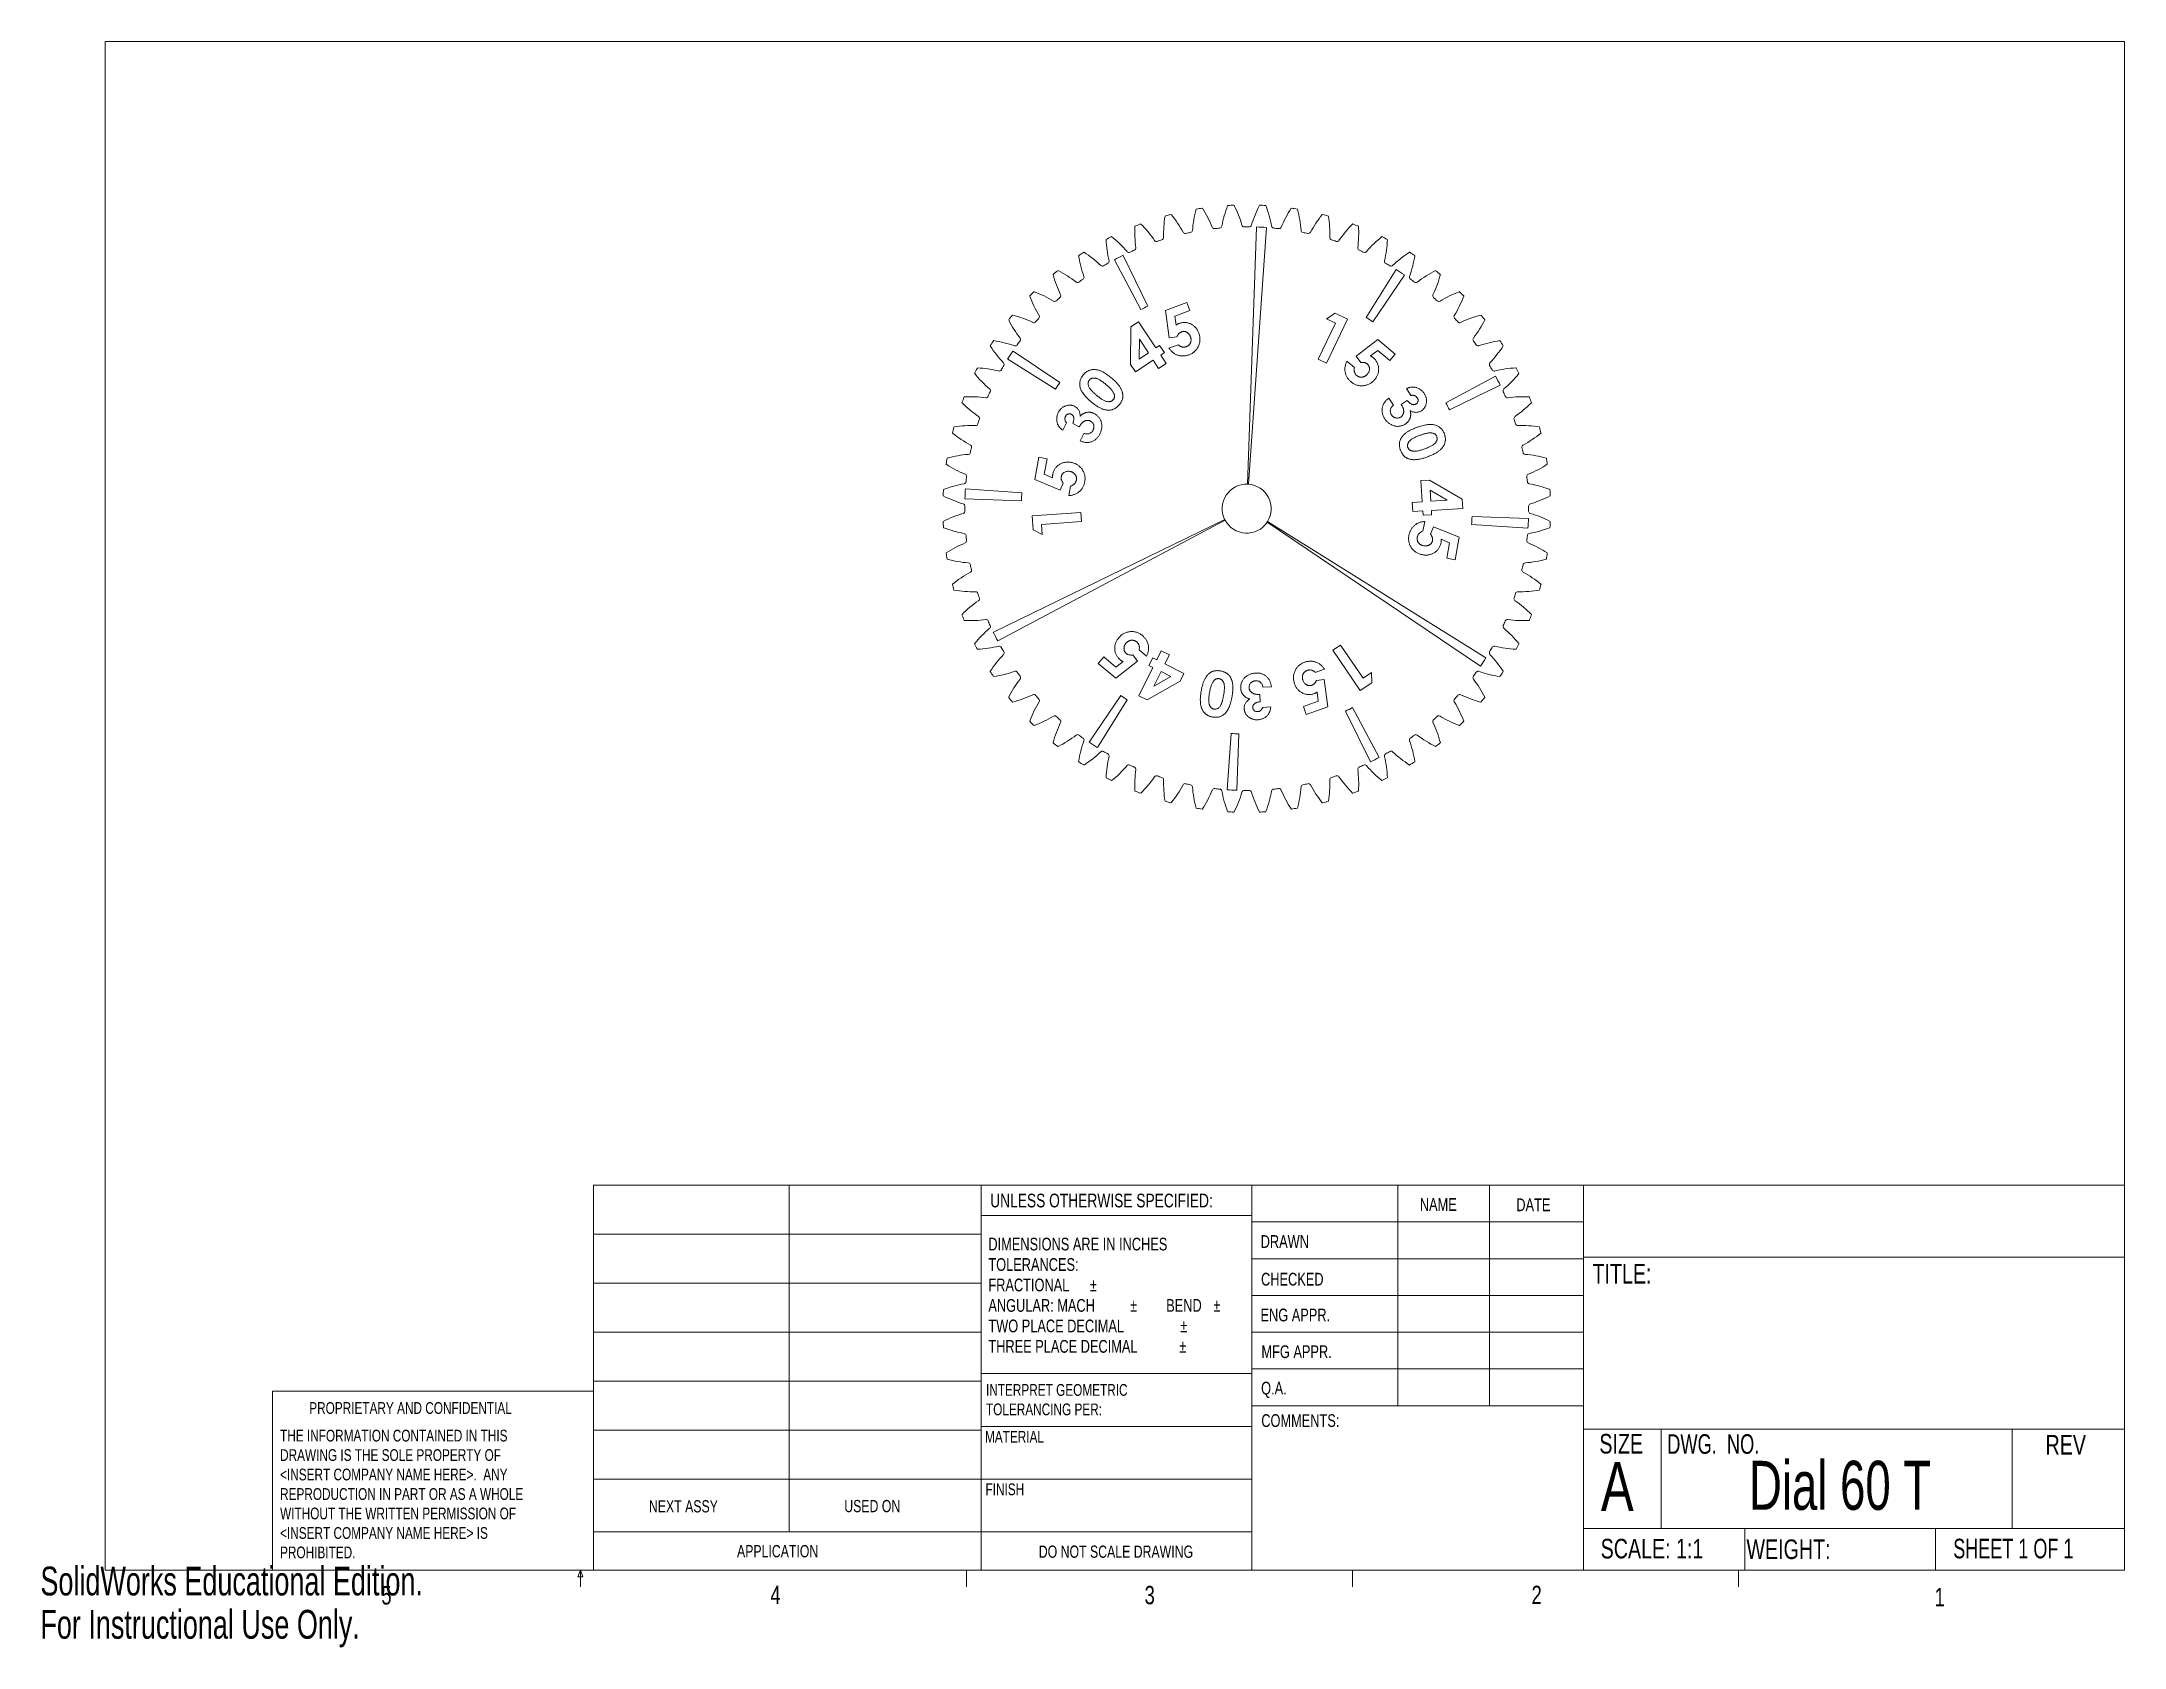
# Model space of a CAD drawing. Header units: millimetres. Extents: x 0 to 270, y 0 to 208.
import ezdxf

# ---------------------------------------------------------------- set-up
doc = ezdxf.new("R2010")
doc.units = ezdxf.units.MM
doc.styles.add('SLDTEXTSTYLE0', font='TXT', dxfattribs={"width": 0.75})
doc.styles.add('SLDTEXTSTYLE1', font='TXT', dxfattribs={"width": 0.694444})
doc.styles.add('SLDTEXTSTYLE2', font='TXT', dxfattribs={"width": 0.6875})
doc.styles.add('SLDTEXTSTYLE3', font='TXT', dxfattribs={"width": 0.7})

msp = doc.modelspace()

# ---------------------------------------------------------------- texts
at = {"color": 7, "linetype": 'Continuous', "lineweight": 0}
for s, insert, char_height, attachment_point, style in [('UNLESS OTHERWISE SPECIFIED:', (123.06, 58.76), 1.778, 1, 'SLDTEXTSTYLE0'), ('NAME', (178.72, 58.18), 1.651, 1, 'SLDTEXTSTYLE0'), ('DATE', (191.22, 58.14), 1.651, 1, 'SLDTEXTSTYLE0'), ('DRAWN', (158.1, 53.38), 1.651, 1, 'SLDTEXTSTYLE0'), ('TITLE:', (201.09, 49.65), 2.54, 1, 'SLDTEXTSTYLE0'), ('CHECKED', (158.15, 48.5), 1.651, 1, 'SLDTEXTSTYLE0'), ('ENG APPR.', (158.08, 43.86), 1.651, 1, 'SLDTEXTSTYLE0'), ('MFG APPR.', (158.2, 39.1), 1.651, 1, 'SLDTEXTSTYLE0'), ('Q.A.', (158.16, 34.38), 1.651, 1, 'SLDTEXTSTYLE0'), ('PROPRIETARY AND CONFIDENTIAL', (34.83, 31.74), 1.524, 1, 'SLDTEXTSTYLE0'), ('COMMENTS:', (158.18, 30.17), 1.651, 1, 'SLDTEXTSTYLE0'), ('MATERIAL', (122.38, 28.01), 1.524, 1, 'SLDTEXTSTYLE0'), ('SIZE', (201.98, 27.62), 2.54, 1, 'SLDTEXTSTYLE0'), ('DWG.  NO.', (210.78, 27.58), 2.54, 1, 'SLDTEXTSTYLE1'), ('REV', (259.79, 27.48), 2.54, 1, 'SLDTEXTSTYLE0'), ('Dial 60 T', (233.17, 24.13), 6.35, 2, 'SLDTEXTSTYLE1'), ('A', (202.18, 23.98), 6.35, 1, 'SLDTEXTSTYLE0'), ('NEXT ASSY', (78.84, 19.03), 1.587, 1, 'SLDTEXTSTYLE0'), ('USED ON', (104.15, 19.06), 1.587, 1, 'SLDTEXTSTYLE0'), ('FINISH', (122.45, 21.2), 1.524, 1, 'SLDTEXTSTYLE0'), ('SCALE: 1:1', (202.15, 14.02), 2.54, 1, 'SLDTEXTSTYLE0'), ('WEIGHT:', (221.04, 13.94), 2.54, 1, 'SLDTEXTSTYLE0'), ('SHEET 1 OF 1', (247.83, 14.03), 2.54, 1, 'SLDTEXTSTYLE2'), ('APPLICATION', (90.25, 13.21), 1.5875, 1, 'SLDTEXTSTYLE0'), ('DO NOT SCALE DRAWING', (139.35, 13.15), 1.5875, 2, 'SLDTEXTSTYLE0'), ('5', (44.17, 7.89), 2.38, 1, 'SLDTEXTSTYLE0'), ('4', (94.58, 7.97), 2.38, 1, 'SLDTEXTSTYLE0'), ('3', (143.06, 7.92), 2.38, 1, 'SLDTEXTSTYLE0'), ('2', (193.19, 7.94), 2.38, 1, 'SLDTEXTSTYLE0'), ('1', (245.41, 7.65), 2.38, 1, 'SLDTEXTSTYLE0')]:
    msp.add_mtext(s, dxfattribs=dict(at, insert=insert, char_height=char_height, attachment_point=attachment_point, style=style))
at = {"color": 7, "linetype": 'Continuous', "char_height": 3.7351, "attachment_point": 1, "style": 'SLDTEXTSTYLE3'}
for s, insert in [('SolidWorks Educational Edition.', (0, 10.42)), ('For Instructional Use Only.', (0, 4.81))]:
    msp.add_mtext(s, dxfattribs=dict(at, insert=insert))

# ---------------------------------------------------------------- blocks, each defined once
blk = doc.blocks.new('SW_NOTE_0')
at = {"color": 0, "linetype": 'Continuous', "lineweight": 0, "char_height": 1.524, "attachment_point": 1, "style": 'SLDTEXTSTYLE0'}
for s, insert in [('INTERPRET GEOMETRIC', (0, 1.96)), ('TOLERANCING PER:', (0, -0.56))]:
    blk.add_mtext(s, dxfattribs=dict(at, insert=insert))
blk = doc.blocks.new('SW_NOTE_1')
at = {"color": 0, "linetype": 'Continuous', "lineweight": 0, "char_height": 1.651, "attachment_point": 1, "style": 'SLDTEXTSTYLE0'}
for s, insert in [('DIMENSIONS ARE IN INCHES', (0, 2.13)), ('TOLERANCES:', (0, -0.52)), ('FRACTIONAL', (0, -3.17)), ('%%p', (13.15, -3.17)), ('ANGULAR: MACH', (0, -5.82)), ('%%p', (18.37, -5.82)), ('BEND', (23.04, -5.82)), ('%%p', (29.16, -5.82)), ('TWO PLACE DECIMAL', (0, -8.48)), ('%%p', (24.88, -8.48)), ('THREE PLACE DECIMAL', (0, -11.13)), ('%%p', (24.73, -11.13))]:
    blk.add_mtext(s, dxfattribs=dict(at, insert=insert))
blk = doc.blocks.new('SW_NOTE_2')
at = {"color": 0, "linetype": 'Continuous', "lineweight": 0, "char_height": 1.524, "attachment_point": 1, "style": 'SLDTEXTSTYLE0'}
for s, insert in [('THE INFORMATION CONTAINED IN THIS', (0, 1.96)), ('DRAWING IS THE SOLE PROPERTY OF', (0, -0.56)), ('<INSERT COMPANY NAME HERE>.  ANY', (0, -3.08)), ('REPRODUCTION IN PART OR AS A WHOLE', (0, -5.61)), ('WITHOUT THE WRITTEN PERMISSION OF', (0, -8.13)), ('<INSERT COMPANY NAME HERE> IS', (0, -10.66)), ('PROHIBITED.', (0, -13.18))]:
    blk.add_mtext(s, dxfattribs=dict(at, insert=insert))

# ---------------------------------------------------------------- linework, layer by layer
at = {"color": 7, "linetype": 'Continuous', "lineweight": 0}
for p, q in [((8.38, 208.08), (270, 208.08)), ((8.38, 208.08), (8.38, 9.96)), ((270, 9.96), (270, 208.08)), ((71.65, 59.85), (270, 59.85)), ((71.65, 9.96), (71.65, 59.85)), ((97, 59.85), (97, 14.94)), ((121.87, 9.96), (121.87, 59.85)), ((156.96, 59.85), (156.96, 9.96)), ((175.86, 59.85), (175.86, 31.28)), ((187.76, 59.85), (187.76, 31.28)), ((199.93, 59.85), (199.93, 9.96)), ((156.96, 55.93), (121.87, 55.93)), ((156.96, 55.09), (199.93, 55.09)), ((71.65, 53.5), (121.87, 53.5)), ((156.96, 50.33), (199.93, 50.33)), ((199.93, 50.53), (270, 50.53)), ((71.65, 47.15), (121.87, 47.15)), ((156.96, 45.57), (199.93, 45.57)), ((71.65, 40.8), (121.87, 40.8)), ((199.93, 40.8), (156.96, 40.8)), ((121.87, 35.45), (156.96, 35.45)), ((199.93, 36.04), (156.96, 36.04)), ((30.07, 9.96), (30.07, 33.18)), ((71.65, 33.18), (30.07, 33.18)), ((71.65, 34.45), (121.87, 34.45)), ((199.93, 31.28), (156.96, 31.28)), ((71.65, 28.1), (121.87, 28.1)), ((121.87, 28.6), (156.96, 28.6)), ((199.93, 28.24), (270, 28.24)), ((209.98, 28.24), (209.98, 15.37)), ((255.47, 28.24), (255.47, 15.37)), ((71.65, 21.75), (121.87, 21.75)), ((121.87, 21.74), (156.96, 21.74)), ((71.65, 14.94), (156.96, 14.94)), ((199.93, 15.37), (270, 15.37)), ((220.84, 15.37), (220.84, 9.96)), ((245.52, 15.37), (245.52, 9.96)), ((270, 9.96), (8.38, 9.96)), ((69.63, 9.08), (69.97, 9.96)), ((70.29, 9.08), (69.63, 9.08)), ((69.97, 9.96), (69.97, 7.8)), ((69.97, 9.96), (70.29, 9.08)), ((119.98, 9.96), (119.98, 7.8)), ((169.98, 9.96), (169.98, 7.8)), ((219.99, 9.96), (219.99, 7.8))]:
    msp.add_line(p, q, dxfattribs=at)
at = {"color": 7, "linetype": 'Continuous', "lineweight": 15}
for p, q in [((156.41, 150.73), (157.57, 184.05)), ((156.52, 150.72), (158.84, 183.99)), ((142.58, 173.34), (139.15, 179.8)), ((143.49, 173.81), (140.28, 180.38)), ((171.77, 172.32), (175.65, 178.53)), ((172.63, 171.77), (176.72, 177.83)), ((145.77, 173.23), (148.53, 174.25)), ((146.26, 169.69), (145.77, 173.23)), ((148.91, 173.22), (146.99, 172.51)), ((148.53, 174.25), (148.91, 173.22)), ((166.64, 172.16), (167.76, 172.87)), ((167.76, 172.87), (169.37, 172.09)), ((141.25, 166.21), (141.28, 171.12)), ((141.28, 171.12), (142.28, 171.78)), ((142.28, 171.78), (144.53, 168.39)), ((146.99, 172.51), (147.14, 171.34)), ((165.53, 166.94), (167.81, 171.59)), ((169.37, 172.09), (166.61, 166.41)), ((167.81, 171.59), (166.64, 172.16)), ((132.08, 163.89), (126.01, 167.98)), ((142.38, 169.5), (142.34, 166.94)), ((142.34, 166.94), (143.55, 167.73)), ((143.55, 167.73), (142.38, 169.5)), ((144.53, 168.39), (145, 168.7)), ((145, 168.7), (145.62, 167.77)), ((145.62, 167.77), (145.15, 167.46)), ((145.15, 167.46), (145.86, 166.37)), ((146.22, 168.35), (147.4, 168.79)), ((147.25, 169.83), (146.26, 169.69)), ((170.46, 167.29), (173.29, 169.47)), ((173.26, 168.05), (172.33, 167.34)), ((174.82, 166.73), (173.26, 168.05)), ((173.29, 169.47), (175.54, 167.57)), ((175.54, 167.57), (174.82, 166.73)), ((131.52, 163.03), (125.32, 166.91)), ((141.86, 165.28), (141.25, 166.21)), ((144.16, 166.81), (141.86, 165.28)), ((144.88, 165.72), (144.16, 166.81)), ((145.86, 166.37), (144.88, 165.72)), ((166.61, 166.41), (165.53, 166.94)), ((169.28, 166.66), (170.24, 165.85)), ((171.06, 166.5), (170.46, 167.29)), ((182.09, 161.27), (188.54, 164.7)), ((177.57, 162.22), (176.99, 163.1)), ((182.55, 160.36), (189.12, 163.56)), ((174.69, 161.86), (175.29, 160.95)), ((176.32, 161.05), (177.1, 161.57)), ((132.96, 158.65), (132.48, 157.7)), ((134.6, 158.14), (133.75, 158.57)), ((134.7, 156.33), (135.19, 157.3)), ((128.82, 151.31), (129.34, 154.21)), ((129.34, 154.21), (130.42, 154.01)), ((130.42, 154.01), (130.06, 152)), ((132.12, 149.95), (128.82, 151.31)), ((130.06, 152), (131.14, 151.54)), ((178.87, 151.19), (179.98, 151.26)), ((179.03, 148.43), (178.87, 151.19)), ((179.98, 151.26), (184.21, 148.77)), ((127.1, 148.57), (119.79, 148.83)), ((127.16, 149.59), (119.86, 150.1)), ((132.5, 150.87), (132.12, 149.95)), ((133.25, 149.24), (133.47, 150.48)), ((177.74, 148.35), (179.03, 148.43)), ((182.26, 148.63), (180.06, 149.94)), ((180.06, 149.94), (180.15, 148.5)), ((180.15, 148.5), (182.26, 148.63)), ((184.21, 148.77), (184.29, 147.57)), ((153.44, 146.16), (123.47, 131.54)), ((153.49, 146.06), (124.05, 130.4)), ((128.51, 146.61), (134.8, 147.05)), ((128.63, 144.82), (128.51, 146.61)), ((134.89, 145.86), (129.72, 145.5)), ((134.8, 147.05), (134.89, 145.86)), ((158.93, 145.78), (186.58, 127.13)), ((158.99, 145.87), (187.27, 128.2)), ((177.81, 147.18), (177.74, 148.35)), ((179.11, 147.25), (177.81, 147.18)), ((179.14, 146.69), (179.11, 147.25)), ((179.35, 145.87), (179.13, 144.63)), ((180.25, 146.76), (179.14, 146.69)), ((184.29, 147.57), (180.22, 147.32)), ((180.22, 147.32), (180.25, 146.76)), ((185.49, 146.53), (192.8, 146.28)), ((129.81, 144.2), (128.63, 144.82)), ((129.72, 145.5), (129.81, 144.2)), ((180.11, 144.25), (180.49, 145.17)), ((180.49, 145.17), (183.8, 143.83)), ((182.56, 143.13), (181.47, 143.58)), ((182.21, 141.11), (182.56, 143.13)), ((183.8, 143.83), (183.3, 140.92)), ((185.43, 145.51), (192.73, 145)), ((183.3, 140.92), (182.21, 141.11)), ((167.47, 129.19), (168.46, 129.86)), ((168.46, 129.86), (171.36, 125.56)), ((137.05, 127.48), (137.76, 128.33)), ((139.32, 125.59), (137.05, 127.48)), ((137.76, 128.33), (139.34, 127.01)), ((142.14, 127.79), (139.32, 125.59)), ((139.34, 127.01), (140.27, 127.73)), ((141.53, 128.58), (142.14, 127.79)), ((142.32, 123.3), (144.13, 126.95)), ((143.31, 128.43), (142.35, 129.24)), ((143.63, 127.2), (144.13, 128.2)), ((144.13, 126.95), (143.63, 127.2)), ((144.13, 128.2), (144.63, 127.94)), ((144.63, 127.94), (145.21, 129.11)), ((145.21, 129.11), (146.27, 128.58)), ((146.27, 128.58), (145.69, 127.42)), ((145.69, 127.42), (148.16, 126.19)), ((171, 123.96), (167.47, 129.19)), ((147.66, 125.19), (143.39, 122.76)), ((145.19, 126.42), (144.24, 124.52)), ((144.24, 124.52), (146.48, 125.78)), ((146.48, 125.78), (145.19, 126.42)), ((148.16, 126.19), (147.66, 125.19)), ((159.49, 124.46), (158.4, 124.4)), ((166.35, 126.75), (165.17, 126.33)), ((165.32, 125.29), (166.31, 125.41)), ((166.31, 125.41), (166.78, 121.88)), ((172.49, 124.96), (171, 123.96)), ((171.36, 125.56), (172.44, 126.29)), ((172.44, 126.29), (172.49, 124.96)), ((139.96, 123.34), (135.87, 117.27)), ((140.82, 122.78), (136.94, 116.58)), ((143.39, 122.76), (142.32, 123.3)), ((157.97, 123.46), (158.03, 122.52)), ((158.36, 121.79), (159.41, 121.85)), ((163.64, 121.92), (165.56, 122.61)), ((164.01, 120.88), (163.64, 121.92)), ((166.78, 121.88), (164.01, 120.88)), ((165.56, 122.61), (165.42, 123.77)), ((170.01, 121.76), (173.44, 115.3)), ((169.1, 121.3), (172.31, 114.72)), ((154.26, 118.41), (153.75, 111.12)), ((155.28, 118.36), (155.02, 111.05))]:
    msp.add_line(p, q, dxfattribs=at)
for centre, radius, start, end in [((164.45, 182.41), 15.24, 165.0033, 175.4578), ((149.76, 186.35), 0.0254, 99.5663, 165.0033), ((156.29, 147.55), 39.37, 98.4337, 99.5663), ((150.52, 186.47), 0.0254, 32.9967, 98.4337), ((137.76, 178.19), 15.24, 22.5422, 32.9967), ((168.05, 181.37), 15.24, 159.0033, 169.4578), ((153.85, 186.82), 0.0254, 93.5663, 159.0033), ((156.29, 147.55), 39.37, 92.4337, 93.5663), ((154.62, 186.86), 0.0254, 26.9967, 92.4337), ((141.07, 179.95), 15.24, 16.5422, 26.9967), ((171.52, 179.95), 15.24, 153.0033, 163.4578), ((157.97, 186.86), 0.0254, 87.5663, 153.0033), ((156.29, 147.55), 39.37, 86.4337, 87.5663), ((158.74, 186.82), 0.0254, 20.9967, 86.4337), ((144.54, 181.37), 15.24, 10.5422, 20.9967), ((174.83, 178.19), 15.24, 147.0033, 157.4578), ((162.07, 186.47), 0.0254, 81.5663, 147.0033), ((156.29, 147.55), 39.37, 80.4337, 81.5663), ((162.83, 186.35), 0.0254, 14.9967, 80.4337), ((148.14, 182.41), 15.24, 4.5422, 14.9967), ((157.03, 183.35), 15.24, 177.0033, 187.4578), ((141.83, 184.14), 0.0254, 111.5663, 177.0033), ((156.29, 147.55), 39.37, 110.4337, 111.5663), ((142.56, 184.42), 0.0254, 44.9967, 110.4337), ((131.8, 173.66), 15.24, 34.5422, 44.9967), ((160.76, 183.07), 15.24, 171.0033, 181.4578), ((145.74, 185.45), 0.0254, 105.5663, 171.0033), ((156.29, 147.55), 39.37, 104.4337, 105.5663), ((146.49, 185.65), 0.0254, 38.9967, 104.4337), ((134.66, 176.08), 15.24, 28.5422, 38.9967), ((148.96, 183.64), 0.305, 281.4928, 355.4578), ((152.12, 184.14), 0.305, 202.5422, 276.5072), ((156.29, 147.55), 36.53, 95.4928, 96.5072), ((152.77, 184.21), 0.305, 275.4928, 349.4578), ((155.97, 184.38), 0.305, 196.5422, 270.5072), ((156.29, 147.55), 36.53, 89.4928, 90.5072), ((156.62, 184.38), 0.305, 269.4928, 343.4578), ((156.29, 147.55), 36.53, 86, 88), ((159.82, 184.21), 0.305, 190.5422, 264.5072), ((156.29, 147.55), 36.53, 83.4928, 84.5072), ((160.47, 184.14), 0.305, 263.4928, 337.4578), ((163.63, 183.64), 0.305, 184.5422, 258.5072), ((177.93, 176.08), 15.24, 141.0033, 151.4578), ((166.1, 185.65), 0.0254, 75.5663, 141.0033), ((156.29, 147.55), 39.37, 74.4337, 75.5663), ((166.85, 185.45), 0.0254, 8.9967, 74.4337), ((151.83, 183.07), 15.24, 358.5422, 8.9967), ((180.79, 173.66), 15.24, 135.0033, 145.4578), ((170.03, 184.42), 0.0254, 69.5663, 135.0033), ((156.29, 147.55), 39.37, 68.4337, 69.5663), ((155.56, 183.35), 15.24, 352.5422, 2.9967), ((170.76, 184.14), 0.0254, 2.9967, 68.4337), ((138.09, 182.43), 0.0254, 117.5663, 183.0033), ((153.28, 183.23), 15.24, 183.0033, 193.4578), ((156.29, 147.55), 39.37, 116.4337, 117.5663), ((138.78, 182.78), 0.0254, 50.9967, 116.4337), ((129.2, 170.96), 15.24, 40.5422, 50.9967), ((141.02, 181.06), 0.305, 220.5422, 294.5072), ((156.29, 147.55), 36.53, 113.4928, 114.5072), ((141.61, 181.33), 0.305, 293.4928, 7.4578), ((144.6, 182.48), 0.305, 214.5422, 288.5072), ((156.29, 147.55), 36.53, 107.4928, 108.5072), ((145.22, 182.68), 0.305, 287.4928, 1.4578), ((148.32, 183.51), 0.305, 208.5422, 282.5072), ((156.29, 147.55), 36.53, 101.4928, 102.5072), ((156.29, 147.55), 36.53, 77.4928, 78.5072), ((164.27, 183.51), 0.305, 257.4928, 331.4578), ((167.37, 182.68), 0.305, 178.5422, 252.5072), ((156.29, 147.55), 36.53, 71.4928, 72.5072), ((167.99, 182.48), 0.305, 251.4928, 325.4578), ((170.98, 181.33), 0.305, 172.5422, 246.5072), ((156.29, 147.55), 36.53, 65.4928, 66.5072), ((171.57, 181.06), 0.305, 245.4928, 319.4578), ((183.39, 170.96), 15.24, 129.0033, 139.4578), ((173.81, 182.78), 0.0254, 63.5663, 129.0033), ((156.29, 147.55), 39.37, 62.4337, 63.5663), ((159.31, 183.23), 15.24, 346.5422, 356.9967), ((174.5, 182.43), 0.0254, 356.9967, 62.4337), ((156.29, 147.55), 39.37, 128.4337, 129.5663), ((131.84, 178.37), 0.0254, 62.9967, 128.4337), ((124.93, 164.82), 15.24, 52.5422, 62.9967), ((134.54, 180.34), 0.0254, 123.5663, 189.0033), ((149.57, 182.72), 15.24, 189.0033, 199.4578), ((156.29, 147.55), 39.37, 122.4337, 123.5663), ((135.19, 180.76), 0.0254, 56.9967, 122.4337), ((126.91, 168), 15.24, 46.5422, 56.9967), ((137.6, 179.28), 0.305, 226.5422, 300.5072), ((156.29, 147.55), 36.53, 119.4928, 120.5072), ((138.16, 179.61), 0.305, 299.4928, 13.4578), ((156.29, 147.55), 36.53, 116, 118), ((174.43, 179.61), 0.305, 166.5422, 240.5072), ((156.29, 147.55), 36.53, 59.4928, 60.5072), ((174.99, 179.28), 0.305, 239.4928, 313.4578), ((185.68, 168), 15.24, 123.0033, 133.4578), ((156.29, 147.55), 36.53, 56, 58), ((177.4, 180.76), 0.0254, 57.5663, 123.0033), ((163.02, 182.72), 15.24, 340.5422, 350.9967), ((156.29, 147.55), 39.37, 56.4337, 57.5663), ((178.05, 180.34), 0.0254, 350.9967, 56.4337), ((187.66, 164.82), 15.24, 117.0033, 127.4578), ((180.75, 178.37), 0.0254, 51.5663, 117.0033), ((156.29, 147.55), 39.37, 50.4337, 51.5663), ((156.29, 147.55), 39.37, 134.4337, 135.5663), ((128.75, 175.65), 0.0254, 68.9967, 134.4337), ((123.3, 161.44), 15.24, 58.5422, 68.9967), ((131.23, 177.88), 0.0254, 129.5663, 195.0033), ((145.93, 181.82), 15.24, 195.0033, 205.4578), ((134.38, 177.16), 0.305, 232.5422, 306.5072), ((156.29, 147.55), 36.53, 125.4928, 126.5072), ((134.91, 177.54), 0.305, 305.4928, 19.4578), ((177.68, 177.54), 0.305, 160.5422, 234.5072), ((156.29, 147.55), 36.53, 53.4928, 54.5072), ((178.21, 177.16), 0.305, 233.4928, 307.4578), ((166.66, 181.82), 15.24, 334.5422, 344.9967), ((189.29, 161.44), 15.24, 111.0033, 121.4578), ((181.36, 177.88), 0.0254, 344.9967, 50.4337), ((183.84, 175.65), 0.0254, 45.5663, 111.0033), ((156.29, 147.55), 39.37, 44.4337, 45.5663), ((128.2, 175.1), 0.0254, 135.5663, 201.0033), ((142.4, 180.55), 15.24, 201.0033, 211.4578), ((131.41, 174.7), 0.305, 238.5422, 312.5072), ((156.29, 147.55), 36.53, 131.4928, 132.5072), ((131.89, 175.14), 0.305, 311.4928, 25.4578), ((156.29, 147.55), 29.21, 116, 118), ((180.7, 175.14), 0.305, 154.5422, 228.5072), ((156.29, 147.55), 36.53, 47.4928, 48.5072), ((181.18, 174.7), 0.305, 227.4928, 301.4578), ((170.19, 180.55), 15.24, 328.5422, 338.9967), ((184.39, 175.1), 0.0254, 338.9967, 44.4337), ((125.48, 172.01), 0.0254, 141.5663, 207.0033), ((139.03, 178.92), 15.24, 207.0033, 217.4578), ((156.29, 147.55), 39.37, 140.4337, 141.5663), ((125.96, 172.61), 0.0254, 74.9967, 140.4337), ((122.03, 157.92), 15.24, 64.5422, 74.9967), ((128.71, 171.95), 0.305, 244.5422, 318.5072), ((156.29, 147.55), 36.53, 137.4928, 138.5072), ((129.14, 172.44), 0.305, 317.4928, 31.4578), ((156.29, 147.55), 29.21, 56, 58), ((183.45, 172.44), 0.305, 148.5422, 222.5072), ((156.29, 147.55), 36.53, 41.4928, 42.5072), ((183.88, 171.95), 0.305, 221.4928, 295.4578), ((190.56, 157.92), 15.24, 105.0033, 115.4578), ((173.56, 178.92), 15.24, 322.5422, 332.9967), ((186.63, 172.61), 0.0254, 39.5663, 105.0033), ((156.29, 147.55), 39.37, 38.4337, 39.5663), ((187.11, 172.01), 0.0254, 332.9967, 38.4337), ((123.09, 168.65), 0.0254, 147.5663, 213.0033), ((156.29, 147.55), 39.37, 146.4337, 147.5663), ((135.85, 176.94), 15.24, 213.0033, 223.4578), ((123.51, 169.31), 0.0254, 80.9967, 146.4337), ((121.13, 154.28), 15.24, 70.5422, 80.9967), ((156.29, 147.55), 36.53, 146, 148), ((126.31, 168.94), 0.305, 250.5422, 324.5072), ((156.29, 147.55), 36.53, 143.4928, 144.5072), ((126.69, 169.46), 0.305, 323.4928, 37.4578), ((185.9, 169.46), 0.305, 142.5422, 216.5072), ((156.29, 147.55), 36.53, 35.4928, 36.5072), ((186.28, 168.94), 0.305, 215.4928, 289.4578), ((191.46, 154.28), 15.24, 99.0033, 109.4578), ((176.74, 176.94), 15.24, 316.5422, 326.9967), ((189.08, 169.31), 0.0254, 33.5663, 99.0033), ((156.29, 147.55), 39.37, 32.4337, 33.5663), ((189.5, 168.65), 0.0254, 326.9967, 32.4337), ((156.29, 147.55), 39.37, 152.4337, 153.5663), ((121.06, 165.07), 0.0254, 153.5663, 219.0033), ((132.89, 174.64), 15.24, 219.0033, 229.4578), ((121.42, 165.76), 0.0254, 86.9967, 152.4337), ((120.62, 150.57), 15.24, 76.5422, 86.9967), ((124.24, 165.68), 0.305, 256.5422, 330.5072), ((156.29, 147.55), 36.53, 149.4928, 150.5072), ((124.56, 166.25), 0.305, 329.4928, 43.4578), ((188.03, 166.25), 0.305, 136.5422, 210.5072), ((156.29, 147.55), 36.53, 29.4928, 30.5072), ((188.35, 165.68), 0.305, 209.4928, 283.4578), ((191.97, 150.57), 15.24, 93.0033, 103.4578), ((156.29, 147.55), 36.53, 26, 28), ((179.7, 174.64), 15.24, 310.5422, 320.9967), ((191.17, 165.76), 0.0254, 27.5663, 93.0033), ((156.29, 147.55), 39.37, 26.4337, 27.5663), ((191.53, 165.07), 0.0254, 320.9967, 26.4337), ((156.29, 147.55), 39.37, 158.4337, 159.5663), ((119.7, 162.01), 0.0254, 92.9967, 158.4337), ((120.5, 146.82), 15.24, 82.5422, 92.9967), ((122.52, 162.23), 0.305, 262.5422, 336.5072), ((156.29, 147.55), 36.53, 155.4928, 156.5072), ((122.78, 162.83), 0.305, 335.4928, 49.4578), ((156.29, 147.55), 29.21, 146, 148), ((189.81, 162.83), 0.305, 130.5422, 204.5072), ((156.29, 147.55), 36.53, 23.4928, 24.5072), ((190.07, 162.23), 0.305, 203.4928, 277.4578), ((192.09, 146.82), 15.24, 87.0033, 97.4578), ((192.89, 162.01), 0.0254, 21.5663, 87.0033), ((156.29, 147.55), 39.37, 20.4337, 21.5663), ((119.43, 161.29), 0.0254, 159.5663, 225.0033), ((130.18, 172.05), 15.24, 225.0033, 235.4578), ((121.37, 159.24), 0.305, 341.4928, 55.4578), ((156.29, 147.55), 29.21, 26, 28), ((191.22, 159.24), 0.305, 124.5422, 198.5072), ((182.41, 172.05), 15.24, 304.5422, 314.9967), ((193.16, 161.29), 0.0254, 314.9967, 20.4337), ((156.29, 147.55), 39.37, 164.4337, 165.5663), ((118.19, 157.36), 0.0254, 165.5663, 231.0033), ((127.77, 169.18), 15.24, 231.0033, 241.4578), ((118.39, 158.11), 0.0254, 98.9967, 164.4337), ((120.77, 143.08), 15.24, 88.5422, 98.9967), ((121.17, 158.62), 0.305, 268.5422, 342.5072), ((156.29, 147.55), 36.53, 161.4928, 162.5072), ((156.29, 147.55), 36.53, 17.4928, 18.5072), ((191.42, 158.62), 0.305, 197.4928, 271.4578), ((191.82, 143.08), 15.24, 81.0033, 91.4578), ((184.82, 169.18), 15.24, 298.5422, 308.9967), ((194.2, 158.11), 0.0254, 15.5663, 81.0033), ((156.29, 147.55), 39.37, 14.4337, 15.5663), ((194.4, 157.36), 0.0254, 308.9967, 14.4337), ((156.29, 147.55), 39.37, 170.4337, 171.5663), ((117.5, 154.09), 0.0254, 104.9967, 170.4337), ((121.43, 139.39), 15.24, 94.5422, 104.9967), ((120.2, 154.89), 0.305, 274.5422, 348.5072), ((120.34, 155.53), 0.305, 347.4928, 61.4578), ((156.29, 147.55), 36.53, 167.4928, 168.5072), ((192.25, 155.53), 0.305, 118.5422, 192.5072), ((156.29, 147.55), 36.53, 11.4928, 12.5072), ((192.39, 154.89), 0.305, 191.4928, 265.4578), ((191.16, 139.39), 15.24, 75.0033, 85.4578), ((195.09, 154.09), 0.0254, 9.5663, 75.0033), ((156.29, 147.55), 39.37, 8.4337, 9.5663), ((117.38, 153.32), 0.0254, 171.5663, 237.0033), ((125.66, 166.08), 15.24, 237.0033, 247.4578), ((119.7, 151.73), 0.305, 353.4928, 67.4578), ((156.29, 147.55), 36.53, 173.4928, 174.5072), ((192.89, 151.73), 0.305, 112.5422, 186.5072), ((156.29, 147.55), 36.53, 5.4928, 6.5072), ((186.93, 166.08), 15.24, 292.5422, 302.9967), ((195.21, 153.32), 0.0254, 302.9967, 8.4337), ((156.29, 147.55), 39.37, 176.4337, 177.5663), ((116.99, 149.22), 0.0254, 177.5663, 243.0033), ((123.89, 162.78), 15.24, 243.0033, 253.4578), ((117.03, 150), 0.0254, 110.9967, 176.4337), ((122.48, 135.79), 15.24, 100.5422, 110.9967), ((119.63, 151.08), 0.305, 280.5422, 354.5072), ((156.29, 147.55), 36.53, 176, 178), ((156.29, 147.55), 29.21, 176, 178), ((156.29, 147.55), 3.18, 88, 206), ((156.29, 147.55), 3.18, 86, 88), ((156.29, 147.55), 3.17, 328, 86), ((192.96, 151.08), 0.305, 185.4928, 259.4578), ((190.11, 135.79), 15.24, 69.0033, 79.4578), ((188.7, 162.78), 15.24, 286.5422, 296.9967), ((195.56, 150), 0.0254, 3.5663, 69.0033), ((156.29, 147.55), 39.37, 2.4337, 3.5663), ((195.6, 149.22), 0.0254, 296.9967, 2.4337), ((116.99, 145.88), 0.0254, 116.9967, 182.4337), ((156.29, 147.55), 39.37, 182.4337, 183.5663), ((123.89, 132.32), 15.24, 106.5422, 116.9967), ((119.47, 147.88), 0.305, 359.4928, 73.4578), ((119.47, 147.23), 0.305, 286.5422, 0.5072), ((156.29, 147.55), 36.53, 179.4928, 180.5072), ((156.29, 147.55), 3.18, 206, 208), ((156.29, 147.55), 3.18, 208, 326), ((156.29, 147.55), 3.17, 326, 328), ((156.29, 147.55), 29.21, 356, 358), ((156.29, 147.55), 36.53, 356, 358), ((193.12, 147.88), 0.305, 106.5422, 180.5072), ((156.29, 147.55), 36.53, 359.4928, 0.5072), ((193.12, 147.23), 0.305, 179.4928, 253.4578), ((188.7, 132.32), 15.24, 63.0033, 73.4578), ((156.29, 147.55), 39.37, 356.4337, 357.5663), ((195.6, 145.88), 0.0254, 357.5663, 63.0033), ((117.03, 145.1), 0.0254, 183.5663, 249.0033), ((122.48, 159.31), 15.24, 249.0033, 259.4578), ((125.66, 129.02), 15.24, 112.5422, 122.9967), ((119.63, 144.03), 0.305, 5.4928, 79.4578), ((119.7, 143.38), 0.305, 292.5422, 6.5072), ((156.29, 147.55), 36.53, 185.4928, 186.5072), ((156.29, 147.55), 36.53, 353.4928, 354.5072), ((192.89, 143.38), 0.305, 173.4928, 247.4578), ((192.96, 144.03), 0.305, 100.5422, 174.5072), ((186.93, 129.02), 15.24, 57.0033, 67.4578), ((190.11, 159.31), 15.24, 280.5422, 290.9967), ((195.56, 145.1), 0.0254, 290.9967, 356.4337), ((117.38, 141.78), 0.0254, 122.9967, 188.4337), ((156.29, 147.55), 39.37, 188.4337, 189.5663), ((117.5, 141.01), 0.0254, 189.5663, 255.0033), ((121.43, 155.71), 15.24, 255.0033, 265.4578), ((120.2, 140.21), 0.305, 11.4928, 85.4578), ((192.39, 140.21), 0.305, 94.5422, 168.5072), ((191.16, 155.71), 15.24, 274.5422, 284.9967), ((195.09, 141.01), 0.0254, 284.9967, 350.4337), ((156.29, 147.55), 39.37, 350.4337, 351.5663), ((195.21, 141.78), 0.0254, 351.5663, 57.0033), ((118.19, 137.74), 0.0254, 128.9967, 194.4337), ((156.29, 147.55), 39.37, 194.4337, 195.5663), ((127.77, 125.92), 15.24, 118.5422, 128.9967), ((120.34, 139.58), 0.305, 298.5422, 12.5072), ((156.29, 147.55), 36.53, 191.4928, 192.5072), ((156.29, 147.55), 36.53, 347.4928, 348.5072), ((192.25, 139.58), 0.305, 167.4928, 241.4578), ((184.82, 125.92), 15.24, 51.0033, 61.4578), ((156.29, 147.55), 39.37, 344.4337, 345.5663), ((194.4, 137.74), 0.0254, 345.5663, 51.0033), ((118.39, 136.99), 0.0254, 195.5663, 261.0033), ((120.77, 152.02), 15.24, 261.0033, 271.4578), ((130.18, 123.06), 15.24, 124.5422, 134.9967), ((121.17, 136.48), 0.305, 17.4928, 91.4578), ((156.29, 147.55), 36.53, 197.4928, 198.5072), ((121.37, 135.86), 0.305, 304.5422, 18.5072), ((191.22, 135.86), 0.305, 161.4928, 235.4578), ((156.29, 147.55), 36.53, 341.4928, 342.5072), ((182.41, 123.06), 15.24, 45.0033, 55.4578), ((191.42, 136.48), 0.305, 88.5422, 162.5072), ((191.82, 152.02), 15.24, 268.5422, 278.9967), ((194.2, 136.99), 0.0254, 278.9967, 344.4337), ((119.43, 133.82), 0.0254, 134.9967, 200.4337), ((156.29, 147.55), 39.37, 200.4337, 201.5663), ((119.7, 133.09), 0.0254, 201.5663, 267.0033), ((120.5, 148.28), 15.24, 267.0033, 277.4578), ((122.52, 132.87), 0.305, 23.4928, 97.4578), ((156.29, 147.55), 36.53, 203.4928, 204.5072), ((122.78, 132.27), 0.305, 310.5422, 24.5072), ((189.81, 132.27), 0.305, 155.4928, 229.4578), ((156.29, 147.55), 36.53, 335.4928, 336.5072), ((190.07, 132.87), 0.305, 82.5422, 156.5072), ((192.09, 148.28), 15.24, 262.5422, 272.9967), ((192.89, 133.09), 0.0254, 272.9967, 338.4337), ((156.29, 147.55), 39.37, 338.4337, 339.5663), ((193.16, 133.82), 0.0254, 339.5663, 45.0033), ((132.89, 120.46), 15.24, 130.5422, 140.9967), ((121.06, 130.04), 0.0254, 140.9967, 206.4337), ((156.29, 147.55), 39.37, 206.4337, 207.5663), ((120.62, 144.54), 15.24, 273.0033, 283.4578), ((156.29, 147.55), 36.53, 206, 208), ((124.24, 129.42), 0.305, 29.4928, 103.4578), ((156.29, 147.55), 36.53, 209.4928, 210.5072), ((156.29, 147.55), 36.53, 329.4928, 330.5072), ((188.35, 129.42), 0.305, 76.5422, 150.5072), ((191.97, 144.54), 15.24, 256.5422, 266.9967), ((179.7, 120.46), 15.24, 39.0033, 49.4578), ((156.29, 147.55), 39.37, 332.4337, 333.5663), ((191.53, 130.04), 0.0254, 333.5663, 39.0033), ((121.42, 129.34), 0.0254, 207.5663, 273.0033), ((135.85, 118.16), 15.24, 136.5422, 146.9967), ((124.56, 128.86), 0.305, 316.5422, 30.5072), ((156.29, 147.55), 36.53, 326, 328), ((188.03, 128.86), 0.305, 149.4928, 223.4578), ((176.74, 118.16), 15.24, 33.0033, 43.4578), ((191.17, 129.34), 0.0254, 266.9967, 332.4337), ((123.09, 126.45), 0.0254, 146.9967, 212.4337), ((156.29, 147.55), 39.37, 212.4337, 213.5663), ((123.51, 125.8), 0.0254, 213.5663, 279.0033), ((121.13, 140.83), 15.24, 279.0033, 289.4578), ((139.03, 116.19), 15.24, 142.5422, 152.9967), ((126.31, 126.17), 0.305, 35.4928, 109.4578), ((156.29, 147.55), 36.53, 215.4928, 216.5072), ((126.69, 125.64), 0.305, 322.5422, 36.5072), ((185.9, 125.64), 0.305, 143.4928, 217.4578), ((156.29, 147.55), 36.53, 323.4928, 324.5072), ((173.56, 116.19), 15.24, 27.0033, 37.4578), ((186.28, 126.17), 0.305, 70.5422, 144.5072), ((191.46, 140.83), 15.24, 250.5422, 260.9967), ((189.08, 125.8), 0.0254, 260.9967, 326.4337), ((156.29, 147.55), 39.37, 326.4337, 327.5663), ((189.5, 126.45), 0.0254, 327.5663, 33.0033), ((125.48, 123.09), 0.0254, 152.9967, 218.4337), ((156.29, 147.55), 39.37, 218.4337, 219.5663), ((125.96, 122.49), 0.0254, 219.5663, 285.0033), ((122.03, 137.19), 15.24, 285.0033, 295.4578), ((142.4, 114.55), 15.24, 148.5422, 158.9967), ((128.71, 123.15), 0.305, 41.4928, 115.4578), ((156.29, 147.55), 36.53, 221.4928, 222.5072), ((129.14, 122.67), 0.305, 328.5422, 42.5072), ((156.29, 147.55), 29.21, 236, 238), ((156.29, 147.55), 29.21, 296, 298), ((183.45, 122.67), 0.305, 137.4928, 211.4578), ((170.19, 114.55), 15.24, 21.0033, 31.4578), ((156.29, 147.55), 36.53, 317.4928, 318.5072), ((183.88, 123.15), 0.305, 64.5422, 138.5072), ((190.56, 137.19), 15.24, 244.5422, 254.9967), ((186.63, 122.49), 0.0254, 254.9967, 320.4337), ((156.29, 147.55), 39.37, 320.4337, 321.5663), ((187.11, 123.09), 0.0254, 321.5663, 27.0033), ((128.2, 120.01), 0.0254, 158.9967, 224.4337), ((156.29, 147.55), 39.37, 224.4337, 225.5663), ((128.75, 119.46), 0.0254, 225.5663, 291.0033), ((123.3, 133.66), 15.24, 291.0033, 301.4578), ((145.93, 113.28), 15.24, 154.5422, 164.9967), ((131.41, 120.4), 0.305, 47.4928, 121.4578), ((156.29, 147.55), 36.53, 227.4928, 228.5072), ((131.89, 119.96), 0.305, 334.5422, 48.5072), ((180.7, 119.96), 0.305, 131.4928, 205.4578), ((166.66, 113.28), 15.24, 15.0033, 25.4578), ((156.29, 147.55), 36.53, 311.4928, 312.5072), ((181.18, 120.4), 0.305, 58.5422, 132.5072), ((189.29, 133.66), 15.24, 238.5422, 248.9967), ((183.84, 119.46), 0.0254, 248.9967, 314.4337), ((156.29, 147.55), 39.37, 314.4337, 315.5663), ((184.39, 120.01), 0.0254, 315.5663, 21.0033), ((131.23, 117.22), 0.0254, 164.9967, 230.4337), ((156.29, 147.55), 39.37, 230.4337, 231.5663), ((131.84, 116.73), 0.0254, 231.5663, 297.0033), ((124.93, 130.29), 15.24, 297.0033, 307.4578), ((134.38, 117.95), 0.305, 53.4928, 127.4578), ((149.57, 112.39), 15.24, 160.5422, 170.9967), ((156.29, 147.55), 36.53, 233.4928, 234.5072), ((134.91, 117.57), 0.305, 340.5422, 54.5072), ((126.91, 127.1), 15.24, 303.0033, 313.4578), ((156.29, 147.55), 36.53, 236, 238), ((137.6, 115.82), 0.305, 59.4928, 133.4578), ((156.29, 147.55), 36.53, 239.4928, 240.5072), ((156.29, 147.55), 29.21, 266, 268), ((156.29, 147.55), 36.53, 299.4928, 300.5072), ((174.99, 115.82), 0.305, 46.5422, 120.5072), ((185.68, 127.1), 15.24, 226.5422, 236.9967), ((177.68, 117.57), 0.305, 125.4928, 199.4578), ((163.02, 112.39), 15.24, 9.0033, 19.4578), ((156.29, 147.55), 36.53, 305.4928, 306.5072), ((178.21, 117.95), 0.305, 52.5422, 126.5072), ((187.66, 130.29), 15.24, 232.5422, 242.9967), ((180.75, 116.73), 0.0254, 242.9967, 308.4337), ((156.29, 147.55), 39.37, 308.4337, 309.5663), ((181.36, 117.22), 0.0254, 309.5663, 15.0033), ((134.54, 114.77), 0.0254, 170.9967, 236.4337), ((156.29, 147.55), 39.37, 236.4337, 237.5663), ((135.19, 114.34), 0.0254, 237.5663, 303.0033), ((153.28, 111.88), 15.24, 166.5422, 176.9967), ((138.16, 115.49), 0.305, 346.5422, 60.5072), ((129.2, 124.14), 15.24, 309.0033, 319.4578), ((141.02, 114.04), 0.305, 65.4928, 139.4578), ((156.29, 147.55), 36.53, 245.4928, 246.5072), ((141.61, 113.77), 0.305, 352.5422, 66.5072), ((157.03, 111.76), 15.24, 172.5422, 182.9967), ((170.98, 113.77), 0.305, 113.4928, 187.4578), ((155.56, 111.76), 15.24, 357.0033, 7.4578), ((156.29, 147.55), 36.53, 293.4928, 294.5072), ((171.57, 114.04), 0.305, 40.5422, 114.5072), ((183.39, 124.14), 15.24, 220.5422, 230.9967), ((156.29, 147.55), 36.53, 296, 298), ((174.43, 115.49), 0.305, 119.4928, 193.4578), ((159.31, 111.88), 15.24, 3.0033, 13.4578), ((177.4, 114.34), 0.0254, 236.9967, 302.4337), ((156.29, 147.55), 39.37, 302.4337, 303.5663), ((178.05, 114.77), 0.0254, 303.5663, 9.0033), ((138.09, 112.67), 0.0254, 176.9967, 242.4337), ((156.29, 147.55), 39.37, 242.4337, 243.5663), ((138.78, 112.32), 0.0254, 243.5663, 309.0033), ((141.83, 110.96), 0.0254, 182.9967, 248.4337), ((156.29, 147.55), 39.37, 248.4337, 249.5663), ((142.56, 110.68), 0.0254, 249.5663, 315.0033), ((131.8, 121.44), 15.24, 315.0033, 325.4578), ((144.6, 112.63), 0.305, 71.4928, 145.4578), ((156.29, 147.55), 36.53, 251.4928, 252.5072), ((145.22, 112.43), 0.305, 358.5422, 72.5072), ((160.76, 112.03), 15.24, 178.5422, 188.9967), ((134.66, 119.02), 15.24, 321.0033, 331.4578), ((148.32, 111.6), 0.305, 77.4928, 151.4578), ((156.29, 147.55), 36.53, 257.4928, 258.5072), ((148.96, 111.46), 0.305, 4.5422, 78.5072), ((164.45, 112.69), 15.24, 184.5422, 194.9967), ((137.76, 116.92), 15.24, 327.0033, 337.4578), ((152.12, 110.96), 0.305, 83.4928, 157.4578), ((156.29, 147.55), 36.53, 263.4928, 264.5072), ((152.77, 110.89), 0.305, 10.5422, 84.5072), ((168.05, 113.74), 15.24, 190.5422, 200.9967), ((156.29, 147.55), 36.53, 266, 268), ((141.07, 115.15), 15.24, 333.0033, 343.4578), ((155.97, 110.72), 0.305, 89.4928, 163.4578), ((156.29, 147.55), 36.53, 269.4928, 270.5072), ((156.62, 110.72), 0.305, 16.5422, 90.5072), ((171.52, 115.15), 15.24, 196.5422, 206.9967), ((144.54, 113.74), 15.24, 339.0033, 349.4578), ((159.82, 110.89), 0.305, 95.4928, 169.4578), ((156.29, 147.55), 36.53, 275.4928, 276.5072), ((160.47, 110.96), 0.305, 22.5422, 96.5072), ((174.83, 116.92), 15.24, 202.5422, 212.9967), ((148.14, 112.69), 15.24, 345.0033, 355.4578), ((163.63, 111.46), 0.305, 101.4928, 175.4578), ((156.29, 147.55), 36.53, 281.4928, 282.5072), ((164.27, 111.6), 0.305, 28.5422, 102.5072), ((177.93, 119.02), 15.24, 208.5422, 218.9967), ((151.83, 112.03), 15.24, 351.0033, 1.4578), ((167.37, 112.43), 0.305, 107.4928, 181.4578), ((156.29, 147.55), 36.53, 287.4928, 288.5072), ((167.99, 112.63), 0.305, 34.5422, 108.5072), ((180.79, 121.44), 15.24, 214.5422, 224.9967), ((170.03, 110.68), 0.0254, 224.9967, 290.4337), ((156.29, 147.55), 39.37, 290.4337, 291.5663), ((170.76, 110.96), 0.0254, 291.5663, 357.0033), ((173.81, 112.32), 0.0254, 230.9967, 296.4337), ((156.29, 147.55), 39.37, 296.4337, 297.5663), ((174.5, 112.67), 0.0254, 297.5663, 3.0033), ((145.74, 109.65), 0.0254, 188.9967, 254.4337), ((156.29, 147.55), 39.37, 254.4337, 255.5663), ((146.49, 109.45), 0.0254, 255.5663, 321.0033), ((149.76, 108.75), 0.0254, 194.9967, 260.4337), ((156.29, 147.55), 39.37, 260.4337, 261.5663), ((150.52, 108.63), 0.0254, 261.5663, 327.0033), ((153.85, 108.28), 0.0254, 200.9967, 266.4337), ((156.29, 147.55), 39.37, 266.4337, 267.5663), ((154.62, 108.24), 0.0254, 267.5663, 333.0033), ((157.97, 108.24), 0.0254, 206.9967, 272.4337), ((156.29, 147.55), 39.37, 272.4337, 273.5663), ((158.74, 108.28), 0.0254, 273.5663, 339.0033), ((162.07, 108.63), 0.0254, 212.9967, 278.4337), ((156.29, 147.55), 39.37, 278.4337, 279.5663), ((162.83, 108.75), 0.0254, 279.5663, 345.0033), ((166.1, 109.45), 0.0254, 218.9967, 284.4337), ((156.29, 147.55), 39.37, 284.4337, 285.5663), ((166.85, 109.65), 0.0254, 285.5663, 351.0033)]:
    msp.add_arc(centre, radius, start, end, dxfattribs=at)
for points, knots in [([(147.14, 171.34), (147.17, 171.36), (147.23, 171.41), (147.32, 171.46), (147.41, 171.51), (147.47, 171.53), (147.5, 171.54)], [0, 0, 0, 0, 0.2662694, 0.5224032, 0.7665055, 1, 1, 1, 1]), ([(147.83, 170.46), (147.8, 170.44), (147.74, 170.42), (147.65, 170.37), (147.57, 170.31), (147.5, 170.23), (147.43, 170.15), (147.36, 170.05), (147.3, 169.94), (147.27, 169.86), (147.25, 169.83)], [0, 0, 0, 0, 0.111747, 0.222906, 0.338042, 0.457433, 0.582118, 0.71319, 0.851826, 1, 1, 1, 1]), ([(147.5, 171.54), (147.57, 171.56), (147.7, 171.61), (147.9, 171.65), (148.09, 171.68), (148.29, 171.68), (148.48, 171.66), (148.67, 171.62), (148.86, 171.56), (149.04, 171.49), (149.22, 171.39), (149.38, 171.28), (149.53, 171.15), (149.67, 171.01), (149.8, 170.85), (149.91, 170.67), (150.01, 170.48), (150.06, 170.35), (150.09, 170.28)], [0, 0, 0, 0, 0.065081, 0.128044, 0.189092, 0.248867, 0.308377, 0.368278, 0.42865, 0.490982, 0.553374, 0.614853, 0.676072, 0.737578, 0.800199, 0.864645, 0.931063, 1, 1, 1, 1]), ([(149, 169.83), (148.99, 169.86), (148.96, 169.93), (148.92, 170.02), (148.87, 170.1), (148.81, 170.18), (148.74, 170.25), (148.67, 170.31), (148.6, 170.36), (148.51, 170.41), (148.43, 170.45), (148.35, 170.48), (148.26, 170.5), (148.17, 170.51), (148.09, 170.51), (148, 170.5), (147.91, 170.49), (147.86, 170.47), (147.83, 170.46)], [0, 0, 0, 0, 0.071613, 0.141027, 0.206938, 0.271656, 0.335577, 0.397788, 0.460932, 0.524163, 0.587302, 0.647327, 0.706022, 0.764698, 0.82191, 0.880098, 0.939604, 1, 1, 1, 1]), ([(150.09, 170.28), (150.11, 170.21), (150.16, 170.07), (150.21, 169.85), (150.23, 169.64), (150.23, 169.43), (150.22, 169.22), (150.18, 169.01), (150.12, 168.81), (150.04, 168.6), (149.94, 168.41), (149.82, 168.23), (149.69, 168.07), (149.55, 167.92), (149.39, 167.79), (149.21, 167.67), (149.02, 167.57), (148.89, 167.51), (148.82, 167.49)], [0, 0, 0, 0, 0.065992, 0.129981, 0.192405, 0.25378, 0.314857, 0.376445, 0.439166, 0.503116, 0.566983, 0.629472, 0.690356, 0.751004, 0.811522, 0.872762, 0.935395, 1, 1, 1, 1]), ([(148.82, 167.49), (148.76, 167.47), (148.64, 167.42), (148.45, 167.38), (148.27, 167.35), (148.08, 167.33), (147.9, 167.34), (147.72, 167.35), (147.54, 167.39), (147.37, 167.44), (147.2, 167.5), (147.03, 167.58), (146.88, 167.67), (146.73, 167.78), (146.59, 167.9), (146.46, 168.04), (146.34, 168.19), (146.26, 168.3), (146.22, 168.35)], [0, 0, 0, 0, 0.066397, 0.130514, 0.193151, 0.254715, 0.315487, 0.37586, 0.436782, 0.498146, 0.559499, 0.620437, 0.681095, 0.742333, 0.804244, 0.867691, 0.932624, 1, 1, 1, 1]), ([(147.4, 168.79), (147.44, 168.75), (147.52, 168.68), (147.65, 168.6), (147.78, 168.54), (147.92, 168.5), (148.05, 168.48), (148.19, 168.48), (148.33, 168.5), (148.42, 168.53), (148.46, 168.54)], [0, 0, 0, 0, 0.1378894, 0.2698468, 0.3957049, 0.5189103, 0.6396542, 0.7583893, 0.8778579, 1, 1, 1, 1]), ([(148.46, 168.54), (148.49, 168.55), (148.55, 168.58), (148.64, 168.62), (148.71, 168.67), (148.78, 168.73), (148.85, 168.8), (148.91, 168.87), (148.96, 168.95), (149, 169.04), (149.03, 169.13), (149.06, 169.23), (149.08, 169.32), (149.08, 169.42), (149.08, 169.52), (149.06, 169.62), (149.04, 169.73), (149.02, 169.79), (149, 169.83)], [0, 0, 0, 0, 0.062468, 0.123609, 0.182486, 0.241307, 0.300634, 0.360257, 0.421137, 0.48397, 0.547099, 0.609333, 0.671832, 0.734215, 0.797637, 0.862709, 0.929993, 1, 1, 1, 1]), ([(172.33, 167.34), (172.36, 167.33), (172.42, 167.3), (172.51, 167.24), (172.6, 167.19), (172.65, 167.14), (172.67, 167.12)], [0, 0, 0, 0, 0.263065, 0.518458, 0.764036, 1, 1, 1, 1]), ([(134.73, 163.2), (134.71, 163.27), (134.67, 163.42), (134.65, 163.65), (134.65, 163.87), (134.69, 164.08), (134.75, 164.29), (134.83, 164.49), (134.95, 164.69), (135.04, 164.81), (135.09, 164.87)], [0, 0, 0, 0, 0.130695, 0.255772, 0.37758, 0.497884, 0.617917, 0.740648, 0.866964, 1, 1, 1, 1]), ([(135.09, 164.87), (135.13, 164.91), (135.19, 164.99), (135.3, 165.09), (135.41, 165.19), (135.53, 165.28), (135.65, 165.35), (135.77, 165.42), (135.89, 165.47), (136.03, 165.51), (136.16, 165.55), (136.3, 165.57), (136.44, 165.58), (136.59, 165.58), (136.74, 165.56), (136.89, 165.54), (137.05, 165.5), (137.21, 165.45), (137.38, 165.39), (137.55, 165.31), (137.73, 165.22), (137.92, 165.11), (138.11, 164.98), (138.31, 164.84), (138.52, 164.68), (138.66, 164.57), (138.73, 164.51)], [0, 0, 0, 0, 0.037292, 0.073593, 0.10878, 0.143261, 0.176973, 0.210405, 0.243491, 0.276752, 0.310075, 0.343761, 0.377916, 0.413165, 0.449234, 0.486553, 0.525293, 0.565814, 0.608487, 0.654151, 0.703144, 0.75521, 0.811092, 0.870258, 0.933414, 1, 1, 1, 1]), ([(169.81, 163.98), (169.76, 164.03), (169.66, 164.11), (169.53, 164.25), (169.41, 164.4), (169.31, 164.55), (169.22, 164.71), (169.15, 164.87), (169.09, 165.04), (169.05, 165.22), (169.02, 165.4), (169.01, 165.58), (169.01, 165.76), (169.03, 165.94), (169.07, 166.13), (169.12, 166.31), (169.19, 166.49), (169.25, 166.6), (169.28, 166.66)], [0, 0, 0, 0, 0.066437, 0.130695, 0.193196, 0.254636, 0.31544, 0.376262, 0.436967, 0.498282, 0.559852, 0.620819, 0.681248, 0.742478, 0.804578, 0.868028, 0.932723, 1, 1, 1, 1]), ([(170.24, 165.85), (170.23, 165.8), (170.2, 165.7), (170.2, 165.55), (170.21, 165.4), (170.24, 165.27), (170.29, 165.14), (170.36, 165.02), (170.44, 164.91), (170.51, 164.84), (170.54, 164.81)], [0, 0, 0, 0, 0.138714, 0.270859, 0.396438, 0.519327, 0.639751, 0.758412, 0.877708, 1, 1, 1, 1]), ([(170.54, 164.81), (170.57, 164.79), (170.62, 164.75), (170.7, 164.7), (170.78, 164.66), (170.87, 164.63), (170.96, 164.61), (171.05, 164.59), (171.15, 164.59), (171.24, 164.6), (171.34, 164.61), (171.43, 164.63), (171.53, 164.67), (171.61, 164.71), (171.7, 164.77), (171.78, 164.83), (171.86, 164.9), (171.9, 164.95), (171.93, 164.98)], [0, 0, 0, 0, 0.0628794, 0.123381, 0.1825398, 0.2409329, 0.2999506, 0.3593063, 0.4197804, 0.4827393, 0.5463723, 0.6087567, 0.6704965, 0.7333069, 0.7971857, 0.861858, 0.9294738, 1, 1, 1, 1]), ([(171.9, 166.31), (171.87, 166.33), (171.82, 166.37), (171.73, 166.42), (171.64, 166.46), (171.54, 166.48), (171.43, 166.5), (171.31, 166.51), (171.19, 166.51), (171.11, 166.5), (171.06, 166.5)], [0, 0, 0, 0, 0.111652, 0.22305, 0.339084, 0.457685, 0.582515, 0.71307, 0.85191, 1, 1, 1, 1]), ([(171.93, 164.98), (171.97, 165.03), (172.05, 165.14), (172.14, 165.32), (172.19, 165.5), (172.2, 165.66), (172.19, 165.78), (172.17, 165.87), (172.14, 165.96), (172.11, 166.04), (172.07, 166.11), (172.02, 166.18), (171.96, 166.25), (171.92, 166.29), (171.9, 166.31)], [0, 0, 0, 0, 0.1407755, 0.2724342, 0.398374, 0.5247225, 0.5875856, 0.6478463, 0.707034, 0.765527, 0.8223787, 0.880245, 0.9392645, 1, 1, 1, 1]), ([(172.67, 167.12), (172.73, 167.08), (172.83, 166.99), (172.96, 166.84), (173.08, 166.68), (173.18, 166.51), (173.26, 166.34), (173.32, 166.15), (173.36, 165.96), (173.39, 165.76), (173.39, 165.56), (173.37, 165.37), (173.34, 165.17), (173.28, 164.98), (173.2, 164.79), (173.11, 164.61), (172.99, 164.43), (172.9, 164.32), (172.85, 164.26)], [0, 0, 0, 0, 0.064984, 0.127759, 0.18863, 0.248767, 0.30828, 0.367977, 0.428761, 0.490909, 0.55345, 0.614582, 0.675822, 0.737308, 0.800144, 0.864234, 0.930648, 1, 1, 1, 1]), ([(136.19, 161.35), (136.09, 161.44), (135.9, 161.59), (135.64, 161.84), (135.41, 162.08), (135.22, 162.31), (135.05, 162.54), (134.91, 162.76), (134.8, 162.98), (134.75, 163.13), (134.73, 163.2)], [0, 0, 0, 0, 0.160985, 0.310433, 0.449175, 0.577764, 0.69623, 0.805205, 0.906103, 1, 1, 1, 1]), ([(135.91, 164.23), (135.89, 164.19), (135.83, 164.12), (135.78, 164), (135.74, 163.87), (135.73, 163.73), (135.75, 163.58), (135.8, 163.42), (135.89, 163.25), (135.98, 163.11), (136.07, 162.99), (136.16, 162.89), (136.25, 162.78), (136.36, 162.67), (136.48, 162.56), (136.61, 162.44), (136.76, 162.31), (136.86, 162.23), (136.91, 162.19)], [0, 0, 0, 0, 0.053878, 0.10585, 0.158376, 0.212126, 0.269982, 0.334688, 0.408682, 0.492319, 0.539302, 0.59035, 0.646549, 0.707536, 0.773384, 0.844009, 0.919587, 1, 1, 1, 1]), ([(138.05, 163.66), (137.97, 163.72), (137.84, 163.83), (137.64, 163.98), (137.45, 164.11), (137.27, 164.22), (137.1, 164.32), (136.95, 164.38), (136.81, 164.44), (136.68, 164.47), (136.55, 164.48), (136.44, 164.48), (136.33, 164.47), (136.23, 164.45), (136.14, 164.41), (136.06, 164.36), (135.98, 164.3), (135.94, 164.25), (135.91, 164.23)], [0, 0, 0, 0, 0.112271, 0.215689, 0.309755, 0.395921, 0.473131, 0.542633, 0.603957, 0.658741, 0.708355, 0.755073, 0.798311, 0.839738, 0.879818, 0.919488, 0.959167, 1, 1, 1, 1]), ([(136.91, 162.19), (136.98, 162.13), (137.11, 162.02), (137.3, 161.88), (137.49, 161.75), (137.66, 161.65), (137.82, 161.56), (137.97, 161.49), (138.11, 161.45), (138.24, 161.42), (138.36, 161.41), (138.47, 161.41), (138.58, 161.42), (138.68, 161.45), (138.77, 161.49), (138.85, 161.54), (138.93, 161.6), (138.97, 161.65), (139, 161.68)], [0, 0, 0, 0, 0.110587, 0.212129, 0.304986, 0.389356, 0.465943, 0.534831, 0.596415, 0.650737, 0.700883, 0.74724, 0.791695, 0.833642, 0.875028, 0.916066, 0.957186, 1, 1, 1, 1]), ([(139.1, 162.42), (139.08, 162.46), (139.04, 162.56), (138.96, 162.7), (138.86, 162.85), (138.74, 163), (138.6, 163.16), (138.43, 163.32), (138.25, 163.49), (138.11, 163.6), (138.05, 163.66)], [0, 0, 0, 0, 0.0886082, 0.1865171, 0.2946294, 0.4129139, 0.5420344, 0.6829644, 0.8353159, 1, 1, 1, 1]), ([(138.73, 164.51), (138.81, 164.45), (138.94, 164.34), (139.14, 164.16), (139.32, 163.98), (139.48, 163.82), (139.62, 163.65), (139.75, 163.49), (139.86, 163.33), (139.95, 163.18), (140.03, 163.03), (140.1, 162.88), (140.15, 162.74), (140.19, 162.59), (140.22, 162.45), (140.24, 162.32), (140.25, 162.18), (140.25, 162.05), (140.23, 161.92), (140.2, 161.79), (140.16, 161.66), (140.11, 161.53), (140.04, 161.4), (139.97, 161.28), (139.88, 161.15), (139.82, 161.07), (139.79, 161.03)], [0, 0, 0, 0, 0.067607, 0.131551, 0.191629, 0.24792, 0.301068, 0.350639, 0.396751, 0.439905, 0.480561, 0.519396, 0.556576, 0.592553, 0.626889, 0.660298, 0.692584, 0.724508, 0.756318, 0.788262, 0.820795, 0.854135, 0.888705, 0.924452, 0.961406, 1, 1, 1, 1]), ([(139, 161.68), (139.02, 161.7), (139.06, 161.75), (139.1, 161.84), (139.13, 161.92), (139.15, 162.02), (139.16, 162.11), (139.15, 162.21), (139.13, 162.31), (139.11, 162.38), (139.1, 162.42)], [0, 0, 0, 0, 0.124598, 0.242908, 0.360605, 0.47911, 0.599813, 0.725592, 0.858536, 1, 1, 1, 1]), ([(172.85, 164.26), (172.8, 164.2), (172.7, 164.09), (172.54, 163.95), (172.37, 163.82), (172.19, 163.71), (172, 163.62), (171.8, 163.55), (171.59, 163.51), (171.38, 163.48), (171.16, 163.47), (170.95, 163.48), (170.74, 163.51), (170.54, 163.57), (170.35, 163.64), (170.16, 163.73), (169.98, 163.85), (169.86, 163.94), (169.81, 163.98)], [0, 0, 0, 0, 0.066069, 0.13005, 0.192267, 0.253558, 0.314878, 0.376526, 0.439029, 0.503093, 0.567005, 0.62946, 0.690305, 0.750997, 0.81127, 0.872729, 0.935313, 1, 1, 1, 1]), ([(176.99, 163.1), (177.04, 163.12), (177.13, 163.16), (177.28, 163.22), (177.42, 163.26), (177.56, 163.29), (177.7, 163.3), (177.84, 163.31), (177.97, 163.3), (178.06, 163.29), (178.1, 163.28)], [0, 0, 0, 0, 0.138063, 0.27041, 0.39861, 0.523367, 0.645318, 0.764469, 0.88269, 1, 1, 1, 1]), ([(178.38, 161.92), (178.36, 161.95), (178.31, 162.01), (178.23, 162.09), (178.13, 162.16), (178.03, 162.2), (177.91, 162.23), (177.8, 162.25), (177.69, 162.24), (177.61, 162.23), (177.57, 162.22)], [0, 0, 0, 0, 0.125404, 0.248172, 0.371461, 0.499021, 0.626538, 0.75032, 0.873329, 1, 1, 1, 1]), ([(178.1, 163.28), (178.17, 163.27), (178.28, 163.24), (178.46, 163.18), (178.62, 163.1), (178.77, 163.01), (178.91, 162.9), (179.05, 162.77), (179.17, 162.63), (179.25, 162.53), (179.28, 162.47)], [0, 0, 0, 0, 0.126527, 0.249584, 0.371421, 0.492205, 0.614491, 0.739177, 0.866902, 1, 1, 1, 1]), ([(178.25, 161.12), (178.28, 161.14), (178.34, 161.19), (178.41, 161.27), (178.46, 161.37), (178.49, 161.48), (178.5, 161.59), (178.49, 161.7), (178.45, 161.81), (178.4, 161.88), (178.38, 161.92)], [0, 0, 0, 0, 0.12542, 0.243241, 0.360668, 0.480883, 0.604762, 0.72944, 0.858871, 1, 1, 1, 1]), ([(179.28, 162.47), (179.31, 162.42), (179.37, 162.33), (179.45, 162.17), (179.51, 162.02), (179.55, 161.86), (179.58, 161.71), (179.59, 161.55), (179.58, 161.39), (179.56, 161.23), (179.53, 161.07), (179.48, 160.92), (179.42, 160.78), (179.35, 160.65), (179.26, 160.53), (179.16, 160.43), (179.05, 160.32), (178.97, 160.27), (178.93, 160.24)], [0, 0, 0, 0, 0.069233, 0.136392, 0.201381, 0.264796, 0.327811, 0.391015, 0.45454, 0.519502, 0.583599, 0.645312, 0.705078, 0.764007, 0.822142, 0.880226, 0.939276, 1, 1, 1, 1]), ([(131.77, 158.58), (131.75, 158.64), (131.71, 158.75), (131.68, 158.93), (131.67, 159.11), (131.67, 159.29), (131.69, 159.47), (131.74, 159.65), (131.8, 159.83), (131.85, 159.94), (131.88, 160)], [0, 0, 0, 0, 0.126527, 0.249584, 0.371421, 0.492205, 0.614491, 0.739177, 0.866902, 1, 1, 1, 1]), ([(131.88, 160), (131.91, 160.05), (131.96, 160.15), (132.06, 160.29), (132.16, 160.42), (132.27, 160.53), (132.39, 160.64), (132.53, 160.73), (132.67, 160.8), (132.82, 160.86), (132.97, 160.91), (133.12, 160.95), (133.27, 160.96), (133.42, 160.97), (133.57, 160.95), (133.71, 160.92), (133.86, 160.88), (133.95, 160.83), (133.99, 160.81)], [0, 0, 0, 0, 0.069233, 0.136392, 0.201381, 0.264796, 0.327811, 0.391015, 0.45454, 0.519502, 0.583599, 0.645312, 0.705078, 0.764007, 0.822142, 0.880226, 0.939276, 1, 1, 1, 1]), ([(132.81, 159.5), (132.79, 159.46), (132.76, 159.39), (132.74, 159.28), (132.73, 159.16), (132.74, 159.05), (132.77, 158.93), (132.81, 158.83), (132.88, 158.73), (132.93, 158.68), (132.96, 158.65)], [0, 0, 0, 0, 0.125404, 0.248172, 0.371461, 0.499021, 0.626538, 0.75032, 0.873329, 1, 1, 1, 1]), ([(133.56, 159.78), (133.53, 159.8), (133.46, 159.83), (133.35, 159.85), (133.24, 159.84), (133.14, 159.81), (133.04, 159.77), (132.95, 159.7), (132.87, 159.6), (132.83, 159.53), (132.81, 159.5)], [0, 0, 0, 0, 0.12542, 0.243241, 0.360668, 0.480883, 0.604762, 0.72944, 0.858871, 1, 1, 1, 1]), ([(133.75, 158.57), (133.78, 158.62), (133.82, 158.73), (133.87, 158.89), (133.9, 159.02), (133.91, 159.14), (133.91, 159.25), (133.89, 159.35), (133.86, 159.45), (133.82, 159.53), (133.77, 159.61), (133.71, 159.68), (133.64, 159.74), (133.59, 159.77), (133.56, 159.78)], [0, 0, 0, 0, 0.136763, 0.25549, 0.356791, 0.442837, 0.519799, 0.592575, 0.664271, 0.734371, 0.803449, 0.869603, 0.934807, 1, 1, 1, 1]), ([(133.99, 160.81), (134.05, 160.78), (134.16, 160.72), (134.3, 160.6), (134.43, 160.46), (134.53, 160.31), (134.61, 160.13), (134.67, 159.95), (134.71, 159.74), (134.71, 159.6), (134.71, 159.53)], [0, 0, 0, 0, 0.121606, 0.240667, 0.359329, 0.479998, 0.60303, 0.729362, 0.861016, 1, 1, 1, 1]), ([(134.71, 159.53), (134.74, 159.56), (134.8, 159.63), (134.9, 159.71), (135.01, 159.79), (135.11, 159.85), (135.22, 159.91), (135.33, 159.96), (135.45, 159.99), (135.57, 160.02), (135.69, 160.04), (135.81, 160.05), (135.93, 160.04), (136.05, 160.03), (136.17, 160), (136.29, 159.97), (136.41, 159.93), (136.48, 159.89), (136.52, 159.87)], [0, 0, 0, 0, 0.067861, 0.133549, 0.197287, 0.259507, 0.321166, 0.382718, 0.44335, 0.50476, 0.566083, 0.626417, 0.686478, 0.746897, 0.808422, 0.870642, 0.934405, 1, 1, 1, 1]), ([(139.79, 161.03), (139.75, 160.99), (139.68, 160.91), (139.57, 160.8), (139.46, 160.7), (139.35, 160.61), (139.23, 160.54), (139.11, 160.47), (138.98, 160.42), (138.86, 160.37), (138.72, 160.34), (138.59, 160.32), (138.45, 160.31), (138.31, 160.31), (138.16, 160.32), (138.01, 160.35), (137.86, 160.38), (137.7, 160.43), (137.54, 160.48), (137.37, 160.56), (137.19, 160.65), (137, 160.76), (136.81, 160.88), (136.61, 161.02), (136.4, 161.18), (136.26, 161.29), (136.19, 161.35)], [0, 0, 0, 0, 0.038977, 0.076316, 0.112519, 0.147745, 0.181868, 0.215115, 0.247983, 0.280733, 0.313621, 0.346795, 0.380582, 0.415069, 0.450597, 0.487366, 0.525765, 0.565331, 0.607441, 0.652711, 0.701394, 0.75367, 0.809557, 0.869144, 0.932651, 1, 1, 1, 1]), ([(136.52, 159.87), (136.58, 159.84), (136.69, 159.78), (136.84, 159.67), (136.98, 159.55), (137.1, 159.42), (137.21, 159.28), (137.3, 159.12), (137.38, 158.95), (137.45, 158.77), (137.49, 158.58), (137.52, 158.39), (137.53, 158.2), (137.51, 158), (137.48, 157.81), (137.43, 157.61), (137.36, 157.41), (137.3, 157.29), (137.27, 157.22)], [0, 0, 0, 0, 0.062061, 0.122305, 0.181324, 0.239664, 0.298098, 0.357655, 0.418233, 0.481169, 0.544423, 0.6069, 0.669174, 0.732084, 0.796004, 0.861716, 0.929273, 1, 1, 1, 1]), ([(174.18, 159.2), (174.15, 159.25), (174.07, 159.37), (173.99, 159.54), (173.92, 159.72), (173.87, 159.9), (173.83, 160.08), (173.82, 160.26), (173.83, 160.44), (173.85, 160.62), (173.89, 160.8), (173.95, 160.97), (174.03, 161.13), (174.13, 161.29), (174.24, 161.45), (174.38, 161.59), (174.53, 161.73), (174.64, 161.82), (174.69, 161.86)], [0, 0, 0, 0, 0.067748, 0.132537, 0.194834, 0.255906, 0.31523, 0.374559, 0.433757, 0.493483, 0.553509, 0.613427, 0.673416, 0.734442, 0.797309, 0.862061, 0.929484, 1, 1, 1, 1]), ([(175.29, 160.95), (175.24, 160.91), (175.14, 160.81), (175.02, 160.65), (174.94, 160.49), (174.9, 160.33), (174.89, 160.17), (174.91, 160.01), (174.97, 159.85), (175.03, 159.75), (175.06, 159.7)], [0, 0, 0, 0, 0.151963, 0.288514, 0.413084, 0.530378, 0.643763, 0.756446, 0.874599, 1, 1, 1, 1]), ([(175.06, 159.7), (175.08, 159.67), (175.11, 159.62), (175.17, 159.55), (175.23, 159.49), (175.3, 159.44), (175.37, 159.39), (175.45, 159.35), (175.53, 159.32), (175.64, 159.29), (175.78, 159.28), (175.95, 159.29), (176.11, 159.34), (176.21, 159.39), (176.26, 159.42)], [0, 0, 0, 0, 0.068052, 0.133665, 0.197859, 0.260663, 0.322089, 0.383936, 0.446493, 0.509891, 0.634696, 0.754685, 0.874385, 1, 1, 1, 1]), ([(176.26, 159.42), (176.28, 159.44), (176.34, 159.48), (176.4, 159.54), (176.46, 159.61), (176.51, 159.69), (176.56, 159.78), (176.59, 159.87), (176.61, 159.97), (176.63, 160.07), (176.63, 160.18), (176.62, 160.3), (176.6, 160.42), (176.57, 160.54), (176.52, 160.66), (176.46, 160.79), (176.4, 160.92), (176.34, 161), (176.32, 161.05)], [0, 0, 0, 0, 0.052786, 0.1045823, 0.1556409, 0.2067641, 0.2581728, 0.3119955, 0.3674446, 0.4257503, 0.4861438, 0.5492356, 0.6143727, 0.6835352, 0.7558457, 0.8325883, 0.913879, 1, 1, 1, 1]), ([(177.46, 160.25), (177.47, 160.21), (177.5, 160.13), (177.52, 160), (177.54, 159.87), (177.54, 159.75), (177.53, 159.62), (177.52, 159.5), (177.49, 159.38), (177.46, 159.27), (177.41, 159.16), (177.36, 159.05), (177.29, 158.95), (177.22, 158.85), (177.14, 158.76), (177.05, 158.67), (176.95, 158.59), (176.88, 158.54), (176.85, 158.52)], [0, 0, 0, 0, 0.067861, 0.133549, 0.197287, 0.259507, 0.321166, 0.382718, 0.44335, 0.50476, 0.566083, 0.626417, 0.686478, 0.746897, 0.808422, 0.870642, 0.934405, 1, 1, 1, 1]), ([(177.1, 161.57), (177.14, 161.52), (177.21, 161.43), (177.33, 161.31), (177.43, 161.21), (177.53, 161.14), (177.62, 161.09), (177.72, 161.05), (177.81, 161.03), (177.91, 161.02), (178, 161.03), (178.09, 161.05), (178.18, 161.08), (178.23, 161.11), (178.25, 161.12)], [0, 0, 0, 0, 0.136763, 0.25549, 0.356791, 0.442837, 0.519799, 0.592575, 0.664271, 0.734371, 0.803449, 0.869603, 0.934807, 1, 1, 1, 1]), ([(178.93, 160.24), (178.87, 160.2), (178.77, 160.14), (178.59, 160.08), (178.41, 160.04), (178.22, 160.02), (178.03, 160.04), (177.84, 160.08), (177.65, 160.15), (177.52, 160.22), (177.46, 160.25)], [0, 0, 0, 0, 0.121606, 0.240667, 0.359329, 0.479998, 0.60303, 0.729362, 0.861016, 1, 1, 1, 1]), ([(132.48, 157.7), (132.44, 157.73), (132.36, 157.79), (132.24, 157.89), (132.13, 157.99), (132.04, 158.1), (131.95, 158.21), (131.88, 158.33), (131.82, 158.45), (131.79, 158.53), (131.77, 158.58)], [0, 0, 0, 0, 0.138063, 0.27041, 0.39861, 0.523367, 0.645318, 0.764469, 0.88269, 1, 1, 1, 1]), ([(136.03, 158.9), (136, 158.92), (135.95, 158.94), (135.86, 158.97), (135.76, 158.99), (135.67, 158.99), (135.58, 158.99), (135.48, 158.97), (135.38, 158.94), (135.29, 158.9), (135.19, 158.85), (135.09, 158.78), (135, 158.71), (134.91, 158.62), (134.83, 158.52), (134.75, 158.4), (134.67, 158.28), (134.62, 158.19), (134.6, 158.14)], [0, 0, 0, 0, 0.052786, 0.1045823, 0.1556409, 0.2067641, 0.2581728, 0.3119955, 0.3674446, 0.4257503, 0.4861438, 0.5492356, 0.6143727, 0.6835352, 0.7558457, 0.8325883, 0.913879, 1, 1, 1, 1]), ([(137.27, 157.22), (137.24, 157.16), (137.17, 157.04), (137.06, 156.88), (136.94, 156.73), (136.81, 156.6), (136.68, 156.48), (136.53, 156.38), (136.37, 156.29), (136.2, 156.22), (136.03, 156.17), (135.85, 156.14), (135.66, 156.12), (135.48, 156.13), (135.29, 156.15), (135.09, 156.19), (134.9, 156.25), (134.77, 156.3), (134.7, 156.33)], [0, 0, 0, 0, 0.067748, 0.132537, 0.194834, 0.255906, 0.31523, 0.374559, 0.433757, 0.493483, 0.553509, 0.613427, 0.673416, 0.734442, 0.797309, 0.862061, 0.929484, 1, 1, 1, 1]), ([(135.19, 157.3), (135.26, 157.28), (135.39, 157.24), (135.58, 157.22), (135.76, 157.23), (135.93, 157.27), (136.07, 157.35), (136.2, 157.45), (136.31, 157.58), (136.36, 157.68), (136.39, 157.73)], [0, 0, 0, 0, 0.151963, 0.288514, 0.413084, 0.530378, 0.643763, 0.756446, 0.874599, 1, 1, 1, 1]), ([(136.39, 157.73), (136.41, 157.76), (136.43, 157.81), (136.46, 157.9), (136.49, 157.98), (136.5, 158.07), (136.5, 158.15), (136.5, 158.24), (136.48, 158.32), (136.45, 158.43), (136.4, 158.57), (136.3, 158.7), (136.18, 158.82), (136.08, 158.88), (136.03, 158.9)], [0, 0, 0, 0, 0.068052, 0.133665, 0.197859, 0.260663, 0.322089, 0.383936, 0.446493, 0.509891, 0.634696, 0.754685, 0.874385, 1, 1, 1, 1]), ([(176.85, 158.52), (176.79, 158.48), (176.69, 158.42), (176.52, 158.34), (176.35, 158.28), (176.17, 158.24), (175.99, 158.22), (175.81, 158.21), (175.62, 158.23), (175.43, 158.27), (175.25, 158.32), (175.07, 158.39), (174.9, 158.48), (174.74, 158.59), (174.58, 158.72), (174.44, 158.86), (174.3, 159.02), (174.22, 159.14), (174.18, 159.2)], [0, 0, 0, 0, 0.062061, 0.122305, 0.181324, 0.239664, 0.298098, 0.357655, 0.418233, 0.481169, 0.544423, 0.6069, 0.669174, 0.732084, 0.796004, 0.861716, 0.929273, 1, 1, 1, 1]), ([(176.22, 155.11), (176.2, 155.16), (176.17, 155.26), (176.13, 155.41), (176.1, 155.56), (176.08, 155.7), (176.07, 155.84), (176.08, 155.98), (176.09, 156.11), (176.12, 156.24), (176.16, 156.37), (176.21, 156.5), (176.27, 156.63), (176.34, 156.75), (176.42, 156.87), (176.52, 156.99), (176.62, 157.1), (176.74, 157.22), (176.87, 157.33), (177.02, 157.44), (177.19, 157.55), (177.38, 157.66), (177.58, 157.76), (177.8, 157.86), (178.05, 157.96), (178.21, 158.03), (178.3, 158.06)], [0, 0, 0, 0, 0.038977, 0.076316, 0.112519, 0.147745, 0.181868, 0.215115, 0.247983, 0.280733, 0.313621, 0.346795, 0.380582, 0.415069, 0.450597, 0.487366, 0.525765, 0.565331, 0.607441, 0.652711, 0.701394, 0.75367, 0.809557, 0.869144, 0.932651, 1, 1, 1, 1]), ([(178.66, 157.02), (178.58, 156.99), (178.42, 156.93), (178.2, 156.84), (178, 156.74), (177.82, 156.64), (177.66, 156.55), (177.53, 156.45), (177.42, 156.35), (177.33, 156.26), (177.26, 156.16), (177.21, 156.06), (177.17, 155.96), (177.14, 155.86), (177.13, 155.76), (177.13, 155.67), (177.14, 155.57), (177.16, 155.5), (177.18, 155.47)], [0, 0, 0, 0, 0.110587, 0.212129, 0.304986, 0.389356, 0.465943, 0.534831, 0.596415, 0.650737, 0.700883, 0.74724, 0.791695, 0.833642, 0.875028, 0.916066, 0.957186, 1, 1, 1, 1]), ([(178.3, 158.06), (178.42, 158.11), (178.65, 158.19), (178.99, 158.29), (179.32, 158.37), (179.62, 158.43), (179.9, 158.46), (180.16, 158.47), (180.4, 158.45), (180.55, 158.42), (180.63, 158.4)], [0, 0, 0, 0, 0.160985, 0.310433, 0.449175, 0.577764, 0.69623, 0.805205, 0.906103, 1, 1, 1, 1]), ([(180.93, 156.86), (180.91, 156.91), (180.87, 156.99), (180.79, 157.1), (180.7, 157.19), (180.59, 157.27), (180.45, 157.33), (180.28, 157.36), (180.1, 157.38), (179.93, 157.36), (179.77, 157.35), (179.65, 157.32), (179.51, 157.29), (179.36, 157.25), (179.2, 157.21), (179.03, 157.15), (178.85, 157.09), (178.72, 157.05), (178.66, 157.02)], [0, 0, 0, 0, 0.053878, 0.10585, 0.158376, 0.212126, 0.269982, 0.334688, 0.408682, 0.492319, 0.539302, 0.59035, 0.646549, 0.707536, 0.773384, 0.844009, 0.919587, 1, 1, 1, 1]), ([(179.37, 155.3), (179.46, 155.33), (179.62, 155.4), (179.85, 155.5), (180.06, 155.59), (180.24, 155.69), (180.41, 155.79), (180.54, 155.89), (180.66, 155.99), (180.75, 156.09), (180.82, 156.19), (180.88, 156.28), (180.93, 156.38), (180.96, 156.48), (180.97, 156.58), (180.97, 156.67), (180.96, 156.77), (180.94, 156.83), (180.93, 156.86)], [0, 0, 0, 0, 0.112271, 0.215689, 0.309755, 0.395921, 0.473131, 0.542633, 0.603957, 0.658741, 0.708355, 0.755073, 0.798311, 0.839738, 0.879818, 0.919488, 0.959167, 1, 1, 1, 1]), ([(181.9, 157.25), (181.91, 157.21), (181.95, 157.11), (181.98, 156.96), (182.01, 156.82), (182.03, 156.68), (182.03, 156.54), (182.03, 156.4), (182.01, 156.26), (181.98, 156.12), (181.95, 155.99), (181.9, 155.86), (181.83, 155.73), (181.76, 155.61), (181.67, 155.48), (181.57, 155.36), (181.46, 155.25), (181.34, 155.13), (181.2, 155.02), (181.05, 154.9), (180.88, 154.8), (180.69, 154.69), (180.48, 154.58), (180.26, 154.48), (180.02, 154.38), (179.85, 154.31), (179.76, 154.28)], [0, 0, 0, 0, 0.037292, 0.073593, 0.10878, 0.143261, 0.176973, 0.210405, 0.243491, 0.276752, 0.310075, 0.343761, 0.377916, 0.413165, 0.449234, 0.486553, 0.525293, 0.565814, 0.608487, 0.654151, 0.703144, 0.75521, 0.811092, 0.870258, 0.933414, 1, 1, 1, 1]), ([(180.63, 158.4), (180.7, 158.38), (180.85, 158.34), (181.06, 158.25), (181.24, 158.14), (181.41, 158), (181.56, 157.85), (181.69, 157.67), (181.81, 157.47), (181.87, 157.33), (181.9, 157.25)], [0, 0, 0, 0, 0.130695, 0.255772, 0.37758, 0.497884, 0.617917, 0.740648, 0.866964, 1, 1, 1, 1]), ([(179.76, 154.28), (179.68, 154.25), (179.5, 154.19), (179.25, 154.11), (179.01, 154.04), (178.79, 153.98), (178.57, 153.94), (178.37, 153.91), (178.18, 153.9), (178, 153.89), (177.83, 153.9), (177.67, 153.92), (177.52, 153.94), (177.37, 153.98), (177.24, 154.02), (177.11, 154.07), (176.99, 154.13), (176.88, 154.2), (176.77, 154.28), (176.67, 154.37), (176.58, 154.47), (176.5, 154.58), (176.42, 154.7), (176.34, 154.83), (176.28, 154.96), (176.24, 155.06), (176.22, 155.11)], [0, 0, 0, 0, 0.067607, 0.131551, 0.191629, 0.24792, 0.301068, 0.350639, 0.396751, 0.439905, 0.480561, 0.519396, 0.556576, 0.592553, 0.626889, 0.660298, 0.692584, 0.724508, 0.756318, 0.788262, 0.820795, 0.854135, 0.888705, 0.924452, 0.961406, 1, 1, 1, 1]), ([(177.18, 155.47), (177.19, 155.44), (177.21, 155.38), (177.26, 155.3), (177.32, 155.23), (177.39, 155.17), (177.47, 155.11), (177.56, 155.07), (177.66, 155.04), (177.73, 155.02), (177.77, 155.01)], [0, 0, 0, 0, 0.124598, 0.242908, 0.360605, 0.47911, 0.599813, 0.725592, 0.858536, 1, 1, 1, 1]), ([(177.77, 155.01), (177.82, 155.01), (177.92, 154.99), (178.08, 154.99), (178.26, 155), (178.45, 155.03), (178.66, 155.08), (178.88, 155.14), (179.12, 155.21), (179.29, 155.27), (179.37, 155.3)], [0, 0, 0, 0, 0.0886082, 0.1865171, 0.2946294, 0.4129139, 0.5420344, 0.6829644, 0.8353159, 1, 1, 1, 1]), ([(131.14, 151.54), (131.14, 151.58), (131.13, 151.65), (131.13, 151.75), (131.14, 151.85), (131.15, 151.92), (131.15, 151.95)], [0, 0, 0, 0, 0.263065, 0.518458, 0.764036, 1, 1, 1, 1]), ([(131.15, 151.95), (131.17, 152.02), (131.2, 152.15), (131.26, 152.35), (131.34, 152.53), (131.43, 152.7), (131.55, 152.85), (131.67, 153), (131.82, 153.13), (131.98, 153.25), (132.15, 153.35), (132.33, 153.44), (132.51, 153.5), (132.71, 153.55), (132.91, 153.57), (133.12, 153.58), (133.33, 153.57), (133.47, 153.55), (133.55, 153.54)], [0, 0, 0, 0, 0.064984, 0.127759, 0.18863, 0.248767, 0.30828, 0.367977, 0.428761, 0.490909, 0.55345, 0.614582, 0.675822, 0.737308, 0.800144, 0.864234, 0.930648, 1, 1, 1, 1]), ([(132.25, 151.69), (132.25, 151.65), (132.24, 151.59), (132.24, 151.49), (132.25, 151.39), (132.28, 151.29), (132.32, 151.18), (132.37, 151.08), (132.43, 150.97), (132.48, 150.9), (132.5, 150.87)], [0, 0, 0, 0, 0.111652, 0.22305, 0.339084, 0.457685, 0.582515, 0.71307, 0.85191, 1, 1, 1, 1]), ([(133.39, 152.38), (133.32, 152.39), (133.18, 152.4), (132.98, 152.39), (132.8, 152.34), (132.66, 152.27), (132.56, 152.2), (132.49, 152.14), (132.43, 152.08), (132.38, 152.01), (132.33, 151.93), (132.3, 151.86), (132.27, 151.77), (132.26, 151.71), (132.25, 151.69)], [0, 0, 0, 0, 0.1407755, 0.2724342, 0.398374, 0.5247225, 0.5875856, 0.6478463, 0.707034, 0.765527, 0.8223787, 0.880245, 0.9392645, 1, 1, 1, 1]), ([(134.22, 151.26), (134.23, 151.29), (134.24, 151.36), (134.24, 151.45), (134.23, 151.54), (134.22, 151.64), (134.19, 151.72), (134.16, 151.81), (134.11, 151.89), (134.06, 151.98), (134, 152.05), (133.93, 152.12), (133.86, 152.18), (133.77, 152.24), (133.69, 152.28), (133.59, 152.32), (133.49, 152.36), (133.42, 152.37), (133.39, 152.38)], [0, 0, 0, 0, 0.0628794, 0.123381, 0.1825398, 0.2409329, 0.2999506, 0.3593063, 0.4197804, 0.4827393, 0.5463723, 0.6087567, 0.6704965, 0.7333069, 0.7971857, 0.861858, 0.9294738, 1, 1, 1, 1]), ([(133.47, 150.48), (133.52, 150.49), (133.62, 150.52), (133.76, 150.59), (133.88, 150.67), (133.98, 150.77), (134.07, 150.88), (134.14, 151), (134.19, 151.13), (134.21, 151.22), (134.22, 151.26)], [0, 0, 0, 0, 0.138714, 0.270859, 0.396438, 0.519327, 0.639751, 0.758412, 0.877708, 1, 1, 1, 1]), ([(133.55, 153.54), (133.62, 153.52), (133.77, 153.49), (133.97, 153.42), (134.17, 153.34), (134.35, 153.24), (134.52, 153.12), (134.68, 152.98), (134.83, 152.82), (134.96, 152.65), (135.08, 152.47), (135.17, 152.28), (135.25, 152.08), (135.3, 151.88), (135.34, 151.68), (135.35, 151.47), (135.34, 151.25), (135.32, 151.11), (135.31, 151.04)], [0, 0, 0, 0, 0.066069, 0.13005, 0.192267, 0.253558, 0.314878, 0.376526, 0.439029, 0.503093, 0.567005, 0.62946, 0.690305, 0.750997, 0.81127, 0.872729, 0.935313, 1, 1, 1, 1]), ([(135.31, 151.04), (135.3, 150.97), (135.27, 150.85), (135.21, 150.66), (135.15, 150.49), (135.07, 150.33), (134.97, 150.17), (134.87, 150.02), (134.75, 149.89), (134.62, 149.76), (134.47, 149.65), (134.32, 149.55), (134.16, 149.46), (134, 149.39), (133.82, 149.33), (133.64, 149.29), (133.45, 149.25), (133.32, 149.25), (133.25, 149.24)], [0, 0, 0, 0, 0.066437, 0.130695, 0.193196, 0.254636, 0.31544, 0.376262, 0.436967, 0.498282, 0.559852, 0.620819, 0.681248, 0.742478, 0.804578, 0.868028, 0.932723, 1, 1, 1, 1]), ([(177.3, 144.06), (177.31, 144.12), (177.33, 144.25), (177.39, 144.43), (177.45, 144.61), (177.53, 144.77), (177.63, 144.93), (177.73, 145.08), (177.85, 145.21), (177.98, 145.34), (178.12, 145.46), (178.27, 145.56), (178.43, 145.65), (178.6, 145.72), (178.77, 145.78), (178.96, 145.83), (179.15, 145.86), (179.28, 145.87), (179.35, 145.87)], [0, 0, 0, 0, 0.066397, 0.130514, 0.193151, 0.254715, 0.315487, 0.37586, 0.436782, 0.498146, 0.559499, 0.620437, 0.681095, 0.742333, 0.804244, 0.867691, 0.932624, 1, 1, 1, 1]), ([(179.08, 141.57), (179.01, 141.58), (178.86, 141.61), (178.65, 141.68), (178.45, 141.76), (178.27, 141.86), (178.1, 141.98), (177.94, 142.12), (177.79, 142.27), (177.65, 142.44), (177.54, 142.63), (177.44, 142.82), (177.36, 143.01), (177.31, 143.21), (177.27, 143.42), (177.26, 143.63), (177.26, 143.84), (177.29, 143.98), (177.3, 144.06)], [0, 0, 0, 0, 0.065992, 0.129981, 0.192405, 0.25378, 0.314857, 0.376445, 0.439166, 0.503116, 0.566983, 0.629472, 0.690356, 0.751004, 0.811522, 0.872762, 0.935395, 1, 1, 1, 1]), ([(178.39, 143.84), (178.38, 143.81), (178.37, 143.75), (178.37, 143.65), (178.38, 143.56), (178.4, 143.47), (178.42, 143.38), (178.45, 143.29), (178.5, 143.21), (178.55, 143.13), (178.62, 143.05), (178.69, 142.98), (178.76, 142.92), (178.84, 142.86), (178.93, 142.82), (179.03, 142.78), (179.13, 142.75), (179.2, 142.74), (179.23, 142.73)], [0, 0, 0, 0, 0.062468, 0.123609, 0.182486, 0.241307, 0.300634, 0.360257, 0.421137, 0.48397, 0.547099, 0.609333, 0.671832, 0.734215, 0.797637, 0.862709, 0.929993, 1, 1, 1, 1]), ([(179.13, 144.63), (179.08, 144.62), (178.98, 144.58), (178.85, 144.51), (178.73, 144.43), (178.62, 144.33), (178.54, 144.23), (178.47, 144.11), (178.42, 143.98), (178.4, 143.89), (178.39, 143.84)], [0, 0, 0, 0, 0.1378894, 0.2698468, 0.3957049, 0.5189103, 0.6396542, 0.7583893, 0.8778579, 1, 1, 1, 1]), ([(181.47, 143.17), (181.45, 143.1), (181.43, 142.97), (181.36, 142.77), (181.29, 142.59), (181.19, 142.42), (181.08, 142.27), (180.95, 142.12), (180.81, 141.99), (180.65, 141.87), (180.48, 141.76), (180.3, 141.68), (180.11, 141.61), (179.92, 141.56), (179.72, 141.53), (179.51, 141.53), (179.3, 141.53), (179.15, 141.55), (179.08, 141.57)], [0, 0, 0, 0, 0.065081, 0.128044, 0.189092, 0.248867, 0.308377, 0.368278, 0.42865, 0.490982, 0.553374, 0.614853, 0.676072, 0.737578, 0.800199, 0.864645, 0.931063, 1, 1, 1, 1]), ([(179.23, 142.73), (179.27, 142.72), (179.34, 142.71), (179.44, 142.71), (179.54, 142.71), (179.63, 142.72), (179.73, 142.74), (179.82, 142.77), (179.9, 142.81), (179.98, 142.86), (180.06, 142.91), (180.13, 142.97), (180.19, 143.04), (180.24, 143.11), (180.28, 143.18), (180.32, 143.26), (180.35, 143.34), (180.36, 143.4), (180.36, 143.43)], [0, 0, 0, 0, 0.071613, 0.141027, 0.206938, 0.271656, 0.335577, 0.397788, 0.460932, 0.524163, 0.587302, 0.647327, 0.706022, 0.764698, 0.82191, 0.880098, 0.939604, 1, 1, 1, 1]), ([(180.36, 143.43), (180.37, 143.46), (180.38, 143.53), (180.38, 143.63), (180.36, 143.73), (180.33, 143.83), (180.29, 143.93), (180.25, 144.04), (180.18, 144.14), (180.13, 144.21), (180.11, 144.25)], [0, 0, 0, 0, 0.111747, 0.222906, 0.338042, 0.457433, 0.582118, 0.71319, 0.851826, 1, 1, 1, 1]), ([(181.47, 143.58), (181.48, 143.55), (181.49, 143.47), (181.48, 143.37), (181.48, 143.27), (181.47, 143.2), (181.47, 143.17)], [0, 0, 0, 0, 0.2662694, 0.5224032, 0.7665055, 1, 1, 1, 1]), ([(139.92, 127.94), (139.86, 127.99), (139.76, 128.08), (139.62, 128.23), (139.5, 128.39), (139.4, 128.56), (139.32, 128.73), (139.26, 128.91), (139.22, 129.1), (139.19, 129.3), (139.19, 129.5), (139.2, 129.7), (139.24, 129.9), (139.29, 130.09), (139.37, 130.28), (139.47, 130.46), (139.58, 130.64), (139.67, 130.75), (139.72, 130.81)], [0, 0, 0, 0, 0.065081, 0.128044, 0.189092, 0.248867, 0.308377, 0.368278, 0.42865, 0.490982, 0.553374, 0.614853, 0.676072, 0.737578, 0.800199, 0.864645, 0.931063, 1, 1, 1, 1]), ([(139.72, 130.81), (139.77, 130.87), (139.87, 130.98), (140.03, 131.13), (140.2, 131.26), (140.38, 131.37), (140.57, 131.46), (140.77, 131.53), (140.98, 131.58), (141.19, 131.61), (141.41, 131.62), (141.62, 131.61), (141.83, 131.58), (142.03, 131.52), (142.23, 131.45), (142.41, 131.36), (142.6, 131.25), (142.71, 131.16), (142.77, 131.11)], [0, 0, 0, 0, 0.065992, 0.129981, 0.192405, 0.25378, 0.314857, 0.376445, 0.439166, 0.503116, 0.566983, 0.629472, 0.690356, 0.751004, 0.811522, 0.872762, 0.935395, 1, 1, 1, 1]), ([(140.65, 130.1), (140.63, 130.07), (140.58, 130.02), (140.53, 129.93), (140.48, 129.84), (140.44, 129.75), (140.41, 129.66), (140.4, 129.57), (140.39, 129.48), (140.39, 129.38), (140.4, 129.29), (140.41, 129.2), (140.44, 129.12), (140.47, 129.04), (140.51, 128.96), (140.57, 128.89), (140.62, 128.83), (140.67, 128.79), (140.69, 128.77)], [0, 0, 0, 0, 0.071613, 0.141027, 0.206938, 0.271656, 0.335577, 0.397788, 0.460932, 0.524163, 0.587302, 0.647327, 0.706022, 0.764698, 0.82191, 0.880098, 0.939604, 1, 1, 1, 1]), ([(142.04, 130.27), (142.01, 130.29), (141.96, 130.33), (141.88, 130.38), (141.79, 130.42), (141.71, 130.46), (141.62, 130.48), (141.52, 130.49), (141.43, 130.49), (141.33, 130.49), (141.24, 130.47), (141.14, 130.45), (141.05, 130.41), (140.96, 130.37), (140.88, 130.32), (140.8, 130.25), (140.72, 130.18), (140.67, 130.13), (140.65, 130.1)], [0, 0, 0, 0, 0.062468, 0.123609, 0.182486, 0.241307, 0.300634, 0.360257, 0.421137, 0.48397, 0.547099, 0.609333, 0.671832, 0.734215, 0.797637, 0.862709, 0.929993, 1, 1, 1, 1]), ([(142.35, 129.24), (142.36, 129.29), (142.38, 129.39), (142.39, 129.54), (142.38, 129.69), (142.34, 129.82), (142.29, 129.95), (142.22, 130.07), (142.14, 130.18), (142.07, 130.24), (142.04, 130.27)], [0, 0, 0, 0, 0.1378894, 0.2698468, 0.3957049, 0.5189103, 0.6396542, 0.7583893, 0.8778579, 1, 1, 1, 1]), ([(142.77, 131.11), (142.82, 131.07), (142.91, 130.98), (143.05, 130.84), (143.17, 130.7), (143.27, 130.55), (143.36, 130.39), (143.43, 130.23), (143.49, 130.05), (143.54, 129.88), (143.57, 129.7), (143.58, 129.52), (143.58, 129.33), (143.56, 129.15), (143.52, 128.97), (143.47, 128.79), (143.4, 128.61), (143.34, 128.49), (143.31, 128.43)], [0, 0, 0, 0, 0.066397, 0.130514, 0.193151, 0.254715, 0.315487, 0.37586, 0.436782, 0.498146, 0.559499, 0.620437, 0.681095, 0.742333, 0.804244, 0.867691, 0.932624, 1, 1, 1, 1]), ([(140.27, 127.73), (140.23, 127.75), (140.17, 127.77), (140.08, 127.83), (139.99, 127.88), (139.94, 127.92), (139.92, 127.94)], [0, 0, 0, 0, 0.2662694, 0.5224032, 0.7665055, 1, 1, 1, 1]), ([(140.69, 128.77), (140.72, 128.75), (140.77, 128.71), (140.86, 128.66), (140.95, 128.62), (141.05, 128.59), (141.16, 128.58), (141.28, 128.57), (141.4, 128.57), (141.48, 128.58), (141.53, 128.58)], [0, 0, 0, 0, 0.111747, 0.222906, 0.338042, 0.457433, 0.582118, 0.71319, 0.851826, 1, 1, 1, 1]), ([(162.49, 124.86), (162.46, 124.93), (162.42, 125.07), (162.37, 125.28), (162.35, 125.5), (162.34, 125.71), (162.36, 125.92), (162.4, 126.12), (162.46, 126.33), (162.55, 126.53), (162.65, 126.72), (162.76, 126.9), (162.89, 127.06), (163.04, 127.21), (163.2, 127.34), (163.38, 127.45), (163.57, 127.56), (163.7, 127.61), (163.77, 127.63)], [0, 0, 0, 0, 0.066069, 0.13005, 0.192267, 0.253558, 0.314878, 0.376526, 0.439029, 0.503093, 0.567005, 0.62946, 0.690305, 0.750997, 0.81127, 0.872729, 0.935313, 1, 1, 1, 1]), ([(163.77, 127.63), (163.83, 127.65), (163.95, 127.7), (164.14, 127.74), (164.32, 127.77), (164.51, 127.78), (164.69, 127.78), (164.87, 127.76), (165.05, 127.72), (165.22, 127.67), (165.39, 127.61), (165.55, 127.53), (165.71, 127.43), (165.85, 127.32), (165.99, 127.2), (166.12, 127.06), (166.24, 126.91), (166.32, 126.81), (166.35, 126.75)], [0, 0, 0, 0, 0.066437, 0.130695, 0.193196, 0.254636, 0.31544, 0.376262, 0.436967, 0.498282, 0.559852, 0.620819, 0.681248, 0.742478, 0.804578, 0.868028, 0.932723, 1, 1, 1, 1]), ([(150.39, 123.86), (150.4, 123.96), (150.44, 124.13), (150.49, 124.39), (150.55, 124.63), (150.62, 124.86), (150.69, 125.07), (150.76, 125.26), (150.85, 125.43), (150.93, 125.59), (151.03, 125.73), (151.12, 125.86), (151.22, 125.98), (151.32, 126.09), (151.43, 126.18), (151.53, 126.27), (151.65, 126.34), (151.76, 126.4), (151.88, 126.45), (152.01, 126.5), (152.14, 126.52), (152.28, 126.54), (152.42, 126.55), (152.57, 126.55), (152.72, 126.54), (152.83, 126.53), (152.88, 126.52)], [0, 0, 0, 0, 0.067607, 0.131551, 0.191629, 0.24792, 0.301068, 0.350639, 0.396751, 0.439905, 0.480561, 0.519396, 0.556576, 0.592553, 0.626889, 0.660298, 0.692584, 0.724508, 0.756318, 0.788262, 0.820795, 0.854135, 0.888705, 0.924452, 0.961406, 1, 1, 1, 1]), ([(152.02, 125.22), (151.99, 125.19), (151.93, 125.11), (151.84, 124.97), (151.77, 124.81), (151.7, 124.62), (151.63, 124.42), (151.57, 124.2), (151.52, 123.95), (151.48, 123.78), (151.47, 123.69)], [0, 0, 0, 0, 0.0886082, 0.1865171, 0.2946294, 0.4129139, 0.5420344, 0.6829644, 0.8353159, 1, 1, 1, 1]), ([(152.71, 125.51), (152.68, 125.51), (152.62, 125.52), (152.52, 125.52), (152.43, 125.5), (152.34, 125.47), (152.25, 125.43), (152.17, 125.38), (152.09, 125.31), (152.04, 125.25), (152.02, 125.22)], [0, 0, 0, 0, 0.124598, 0.242908, 0.360605, 0.47911, 0.599813, 0.725592, 0.858536, 1, 1, 1, 1]), ([(153.31, 123.45), (153.33, 123.53), (153.36, 123.7), (153.38, 123.94), (153.4, 124.16), (153.41, 124.37), (153.4, 124.55), (153.38, 124.71), (153.36, 124.86), (153.31, 124.98), (153.26, 125.09), (153.21, 125.19), (153.14, 125.27), (153.07, 125.34), (152.99, 125.41), (152.91, 125.45), (152.81, 125.49), (152.75, 125.5), (152.71, 125.51)], [0, 0, 0, 0, 0.110587, 0.212129, 0.304986, 0.389356, 0.465943, 0.534831, 0.596415, 0.650737, 0.700883, 0.74724, 0.791695, 0.833642, 0.875028, 0.916066, 0.957186, 1, 1, 1, 1]), ([(152.88, 126.52), (152.93, 126.51), (153.03, 126.49), (153.18, 126.45), (153.32, 126.4), (153.46, 126.35), (153.58, 126.28), (153.7, 126.21), (153.81, 126.13), (153.91, 126.04), (154, 125.94), (154.09, 125.83), (154.17, 125.72), (154.24, 125.6), (154.3, 125.46), (154.35, 125.32), (154.4, 125.17), (154.44, 125.01), (154.47, 124.84), (154.5, 124.66), (154.5, 124.46), (154.5, 124.24), (154.49, 124.01), (154.47, 123.77), (154.44, 123.51), (154.41, 123.33), (154.39, 123.24)], [0, 0, 0, 0, 0.038977, 0.076316, 0.112519, 0.147745, 0.181868, 0.215115, 0.247983, 0.280733, 0.313621, 0.346795, 0.380582, 0.415069, 0.450597, 0.487366, 0.525765, 0.565331, 0.607441, 0.652711, 0.701394, 0.75367, 0.809557, 0.869144, 0.932651, 1, 1, 1, 1]), ([(155.51, 124.27), (155.51, 124.33), (155.51, 124.46), (155.52, 124.64), (155.56, 124.82), (155.61, 125), (155.68, 125.16), (155.77, 125.32), (155.88, 125.48), (156.01, 125.62), (156.15, 125.75), (156.3, 125.87), (156.46, 125.98), (156.64, 126.06), (156.82, 126.13), (157.02, 126.18), (157.22, 126.22), (157.36, 126.23), (157.44, 126.24)], [0, 0, 0, 0, 0.062061, 0.122305, 0.181324, 0.239664, 0.298098, 0.357655, 0.418233, 0.481169, 0.544423, 0.6069, 0.669174, 0.732084, 0.796004, 0.861716, 0.929273, 1, 1, 1, 1]), ([(156.71, 122.87), (156.67, 122.88), (156.58, 122.9), (156.46, 122.95), (156.34, 123), (156.23, 123.06), (156.13, 123.12), (156.03, 123.2), (155.94, 123.28), (155.86, 123.37), (155.79, 123.46), (155.72, 123.56), (155.66, 123.67), (155.61, 123.78), (155.57, 123.9), (155.54, 124.02), (155.52, 124.14), (155.52, 124.23), (155.51, 124.27)], [0, 0, 0, 0, 0.067861, 0.133549, 0.197287, 0.259507, 0.321166, 0.382718, 0.44335, 0.50476, 0.566083, 0.626417, 0.686478, 0.746897, 0.808422, 0.870642, 0.934405, 1, 1, 1, 1]), ([(157.43, 125.23), (157.4, 125.23), (157.34, 125.22), (157.25, 125.2), (157.17, 125.18), (157.09, 125.15), (157.01, 125.11), (156.94, 125.06), (156.87, 125.01), (156.79, 124.93), (156.71, 124.81), (156.63, 124.66), (156.59, 124.5), (156.59, 124.39), (156.59, 124.33)], [0, 0, 0, 0, 0.068052, 0.133665, 0.197859, 0.260663, 0.322089, 0.383936, 0.446493, 0.509891, 0.634696, 0.754685, 0.874385, 1, 1, 1, 1]), ([(156.59, 124.33), (156.6, 124.3), (156.6, 124.23), (156.62, 124.14), (156.66, 124.05), (156.7, 123.97), (156.75, 123.89), (156.82, 123.82), (156.89, 123.75), (156.97, 123.68), (157.07, 123.63), (157.17, 123.58), (157.28, 123.54), (157.4, 123.5), (157.53, 123.48), (157.67, 123.47), (157.82, 123.46), (157.92, 123.46), (157.97, 123.46)], [0, 0, 0, 0, 0.052786, 0.1045823, 0.1556409, 0.2067641, 0.2581728, 0.3119955, 0.3674446, 0.4257503, 0.4861438, 0.5492356, 0.6143727, 0.6835352, 0.7558457, 0.8325883, 0.913879, 1, 1, 1, 1]), ([(158.4, 124.4), (158.39, 124.47), (158.36, 124.6), (158.28, 124.78), (158.18, 124.93), (158.06, 125.05), (157.92, 125.14), (157.77, 125.2), (157.61, 125.23), (157.49, 125.23), (157.43, 125.23)], [0, 0, 0, 0, 0.151963, 0.288514, 0.413084, 0.530378, 0.643763, 0.756446, 0.874599, 1, 1, 1, 1]), ([(157.44, 126.24), (157.5, 126.24), (157.64, 126.25), (157.84, 126.23), (158.02, 126.21), (158.2, 126.16), (158.37, 126.1), (158.54, 126.02), (158.69, 125.93), (158.83, 125.81), (158.97, 125.69), (159.08, 125.55), (159.19, 125.4), (159.28, 125.24), (159.35, 125.06), (159.41, 124.87), (159.46, 124.67), (159.48, 124.53), (159.49, 124.46)], [0, 0, 0, 0, 0.067748, 0.132537, 0.194834, 0.255906, 0.31523, 0.374559, 0.433757, 0.493483, 0.553509, 0.613427, 0.673416, 0.734442, 0.797309, 0.862061, 0.929484, 1, 1, 1, 1]), ([(165.06, 123.58), (164.99, 123.56), (164.86, 123.51), (164.66, 123.47), (164.47, 123.45), (164.27, 123.45), (164.08, 123.47), (163.89, 123.51), (163.7, 123.57), (163.52, 123.65), (163.35, 123.74), (163.18, 123.85), (163.03, 123.98), (162.9, 124.13), (162.77, 124.29), (162.66, 124.46), (162.56, 124.65), (162.51, 124.79), (162.49, 124.86)], [0, 0, 0, 0, 0.064984, 0.127759, 0.18863, 0.248767, 0.30828, 0.367977, 0.428761, 0.490909, 0.55345, 0.614582, 0.675822, 0.737308, 0.800144, 0.864234, 0.930648, 1, 1, 1, 1]), ([(164.12, 126.58), (164.09, 126.57), (164.03, 126.55), (163.95, 126.5), (163.87, 126.45), (163.8, 126.39), (163.73, 126.33), (163.68, 126.25), (163.63, 126.17), (163.58, 126.08), (163.55, 125.99), (163.52, 125.9), (163.5, 125.8), (163.5, 125.71), (163.5, 125.61), (163.51, 125.5), (163.54, 125.4), (163.56, 125.33), (163.57, 125.3)], [0, 0, 0, 0, 0.0628794, 0.123381, 0.1825398, 0.2409329, 0.2999506, 0.3593063, 0.4197804, 0.4827393, 0.5463723, 0.6087567, 0.6704965, 0.7333069, 0.7971857, 0.861858, 0.9294738, 1, 1, 1, 1]), ([(163.57, 125.3), (163.6, 125.23), (163.65, 125.11), (163.76, 124.95), (163.89, 124.81), (164.03, 124.73), (164.14, 124.67), (164.22, 124.64), (164.31, 124.62), (164.39, 124.61), (164.48, 124.61), (164.57, 124.62), (164.65, 124.63), (164.71, 124.65), (164.74, 124.66)], [0, 0, 0, 0, 0.1407755, 0.2724342, 0.398374, 0.5247225, 0.5875856, 0.6478463, 0.707034, 0.765527, 0.8223787, 0.880245, 0.9392645, 1, 1, 1, 1]), ([(165.17, 126.33), (165.14, 126.36), (165.06, 126.43), (164.93, 126.51), (164.8, 126.58), (164.66, 126.62), (164.53, 126.64), (164.39, 126.64), (164.25, 126.62), (164.16, 126.6), (164.12, 126.58)], [0, 0, 0, 0, 0.138714, 0.270859, 0.396438, 0.519327, 0.639751, 0.758412, 0.877708, 1, 1, 1, 1]), ([(164.74, 124.66), (164.77, 124.67), (164.83, 124.7), (164.91, 124.75), (165, 124.81), (165.07, 124.89), (165.14, 124.97), (165.21, 125.07), (165.27, 125.17), (165.3, 125.25), (165.32, 125.29)], [0, 0, 0, 0, 0.111652, 0.22305, 0.339084, 0.457685, 0.582515, 0.71307, 0.85191, 1, 1, 1, 1]), ([(151.9, 120.53), (151.85, 120.54), (151.75, 120.56), (151.6, 120.6), (151.46, 120.65), (151.33, 120.7), (151.21, 120.77), (151.09, 120.84), (150.98, 120.93), (150.87, 121.02), (150.78, 121.12), (150.69, 121.23), (150.61, 121.35), (150.54, 121.47), (150.48, 121.61), (150.42, 121.76), (150.37, 121.91), (150.33, 122.07), (150.3, 122.25), (150.29, 122.44), (150.28, 122.64), (150.28, 122.86), (150.29, 123.09), (150.31, 123.34), (150.34, 123.6), (150.37, 123.77), (150.39, 123.86)], [0, 0, 0, 0, 0.037292, 0.073593, 0.10878, 0.143261, 0.176973, 0.210405, 0.243491, 0.276752, 0.310075, 0.343761, 0.377916, 0.413165, 0.449234, 0.486553, 0.525293, 0.565814, 0.608487, 0.654151, 0.703144, 0.75521, 0.811092, 0.870258, 0.933414, 1, 1, 1, 1]), ([(151.47, 123.69), (151.45, 123.6), (151.43, 123.43), (151.4, 123.18), (151.38, 122.95), (151.37, 122.74), (151.37, 122.55), (151.39, 122.38), (151.42, 122.23), (151.46, 122.1), (151.51, 121.99), (151.56, 121.89), (151.63, 121.81), (151.69, 121.73), (151.77, 121.67), (151.86, 121.62), (151.95, 121.59), (152.01, 121.57), (152.04, 121.57)], [0, 0, 0, 0, 0.112271, 0.215689, 0.309755, 0.395921, 0.473131, 0.542633, 0.603957, 0.658741, 0.708355, 0.755073, 0.798311, 0.839738, 0.879818, 0.919488, 0.959167, 1, 1, 1, 1]), ([(152.04, 121.57), (152.09, 121.56), (152.18, 121.55), (152.31, 121.56), (152.44, 121.6), (152.57, 121.66), (152.69, 121.75), (152.8, 121.87), (152.9, 122.03), (152.98, 122.18), (153.04, 122.32), (153.08, 122.44), (153.12, 122.58), (153.17, 122.73), (153.2, 122.89), (153.24, 123.06), (153.28, 123.25), (153.3, 123.38), (153.31, 123.45)], [0, 0, 0, 0, 0.053878, 0.10585, 0.158376, 0.212126, 0.269982, 0.334688, 0.408682, 0.492319, 0.539302, 0.59035, 0.646549, 0.707536, 0.773384, 0.844009, 0.919587, 1, 1, 1, 1]), ([(154.39, 123.24), (154.37, 123.12), (154.33, 122.87), (154.25, 122.52), (154.15, 122.21), (154.05, 121.92), (153.94, 121.66), (153.81, 121.43), (153.68, 121.22), (153.58, 121.11), (153.53, 121.05)], [0, 0, 0, 0, 0.160985, 0.310433, 0.449175, 0.577764, 0.69623, 0.805205, 0.906103, 1, 1, 1, 1]), ([(155.96, 121.61), (155.96, 121.67), (155.96, 121.8), (155.99, 121.98), (156.05, 122.16), (156.13, 122.33), (156.24, 122.48), (156.37, 122.63), (156.53, 122.76), (156.65, 122.83), (156.71, 122.87)], [0, 0, 0, 0, 0.121606, 0.240667, 0.359329, 0.479998, 0.60303, 0.729362, 0.861016, 1, 1, 1, 1]), ([(157.72, 120.18), (157.66, 120.18), (157.55, 120.18), (157.38, 120.19), (157.22, 120.22), (157.06, 120.26), (156.91, 120.31), (156.77, 120.38), (156.63, 120.47), (156.5, 120.56), (156.39, 120.67), (156.28, 120.79), (156.19, 120.91), (156.12, 121.04), (156.05, 121.17), (156.01, 121.31), (155.98, 121.46), (155.97, 121.56), (155.96, 121.61)], [0, 0, 0, 0, 0.069233, 0.136392, 0.201381, 0.264796, 0.327811, 0.391015, 0.45454, 0.519502, 0.583599, 0.645312, 0.705078, 0.764007, 0.822142, 0.880226, 0.939276, 1, 1, 1, 1]), ([(158.03, 122.52), (157.97, 122.52), (157.85, 122.5), (157.69, 122.46), (157.56, 122.42), (157.45, 122.37), (157.36, 122.31), (157.28, 122.25), (157.21, 122.18), (157.16, 122.1), (157.11, 122.02), (157.08, 121.93), (157.07, 121.84), (157.07, 121.78), (157.07, 121.75)], [0, 0, 0, 0, 0.136763, 0.25549, 0.356791, 0.442837, 0.519799, 0.592575, 0.664271, 0.734371, 0.803449, 0.869603, 0.934807, 1, 1, 1, 1]), ([(157.07, 121.75), (157.07, 121.71), (157.08, 121.64), (157.12, 121.54), (157.18, 121.44), (157.25, 121.37), (157.35, 121.3), (157.45, 121.26), (157.57, 121.24), (157.65, 121.24), (157.7, 121.24)], [0, 0, 0, 0, 0.12542, 0.243241, 0.360668, 0.480883, 0.604762, 0.72944, 0.858871, 1, 1, 1, 1]), ([(157.7, 121.24), (157.73, 121.24), (157.81, 121.25), (157.92, 121.29), (158.02, 121.34), (158.12, 121.41), (158.2, 121.49), (158.27, 121.58), (158.32, 121.68), (158.34, 121.76), (158.36, 121.79)], [0, 0, 0, 0, 0.125404, 0.248172, 0.371461, 0.499021, 0.626538, 0.75032, 0.873329, 1, 1, 1, 1]), ([(159.41, 121.85), (159.4, 121.8), (159.39, 121.7), (159.37, 121.55), (159.33, 121.41), (159.29, 121.27), (159.23, 121.14), (159.17, 121.02), (159.1, 120.9), (159.04, 120.84), (159.01, 120.8)], [0, 0, 0, 0, 0.138063, 0.27041, 0.39861, 0.523367, 0.645318, 0.764469, 0.88269, 1, 1, 1, 1]), ([(165.42, 123.77), (165.39, 123.75), (165.33, 123.71), (165.24, 123.66), (165.15, 123.62), (165.09, 123.59), (165.06, 123.58)], [0, 0, 0, 0, 0.263065, 0.518458, 0.764036, 1, 1, 1, 1]), ([(153.53, 121.05), (153.47, 121), (153.36, 120.89), (153.18, 120.76), (152.99, 120.65), (152.79, 120.58), (152.58, 120.52), (152.36, 120.5), (152.13, 120.5), (151.98, 120.52), (151.9, 120.53)], [0, 0, 0, 0, 0.130695, 0.255772, 0.37758, 0.497884, 0.617917, 0.740648, 0.866964, 1, 1, 1, 1]), ([(159.01, 120.8), (158.97, 120.76), (158.89, 120.66), (158.75, 120.55), (158.6, 120.44), (158.44, 120.36), (158.28, 120.29), (158.1, 120.24), (157.91, 120.2), (157.79, 120.19), (157.72, 120.18)], [0, 0, 0, 0, 0.126527, 0.249584, 0.371421, 0.492205, 0.614491, 0.739177, 0.866902, 1, 1, 1, 1])]:
    msp.add_open_spline(points, degree=3, knots=knots, dxfattribs=at)

# ---------------------------------------------------------------- block references
at = {"color": 7, "linetype": 'Continuous', "lineweight": 0}
for name, p in [('SW_NOTE_1', (122.82, 50.92)), ('SW_NOTE_0', (122.51, 32.12)), ('SW_NOTE_2', (31.05, 26.2))]:
    msp.add_blockref(name, p, dxfattribs=at)

msp.set_redraw_order([(e.dxf.handle, doc.entitydb.next_handle()) for e in msp.query("TEXT MTEXT ATTDEF DIMENSION ARC_DIMENSION")])  # texts and dimensions are drawn at this point

doc.saveas('drawing.dxf')
